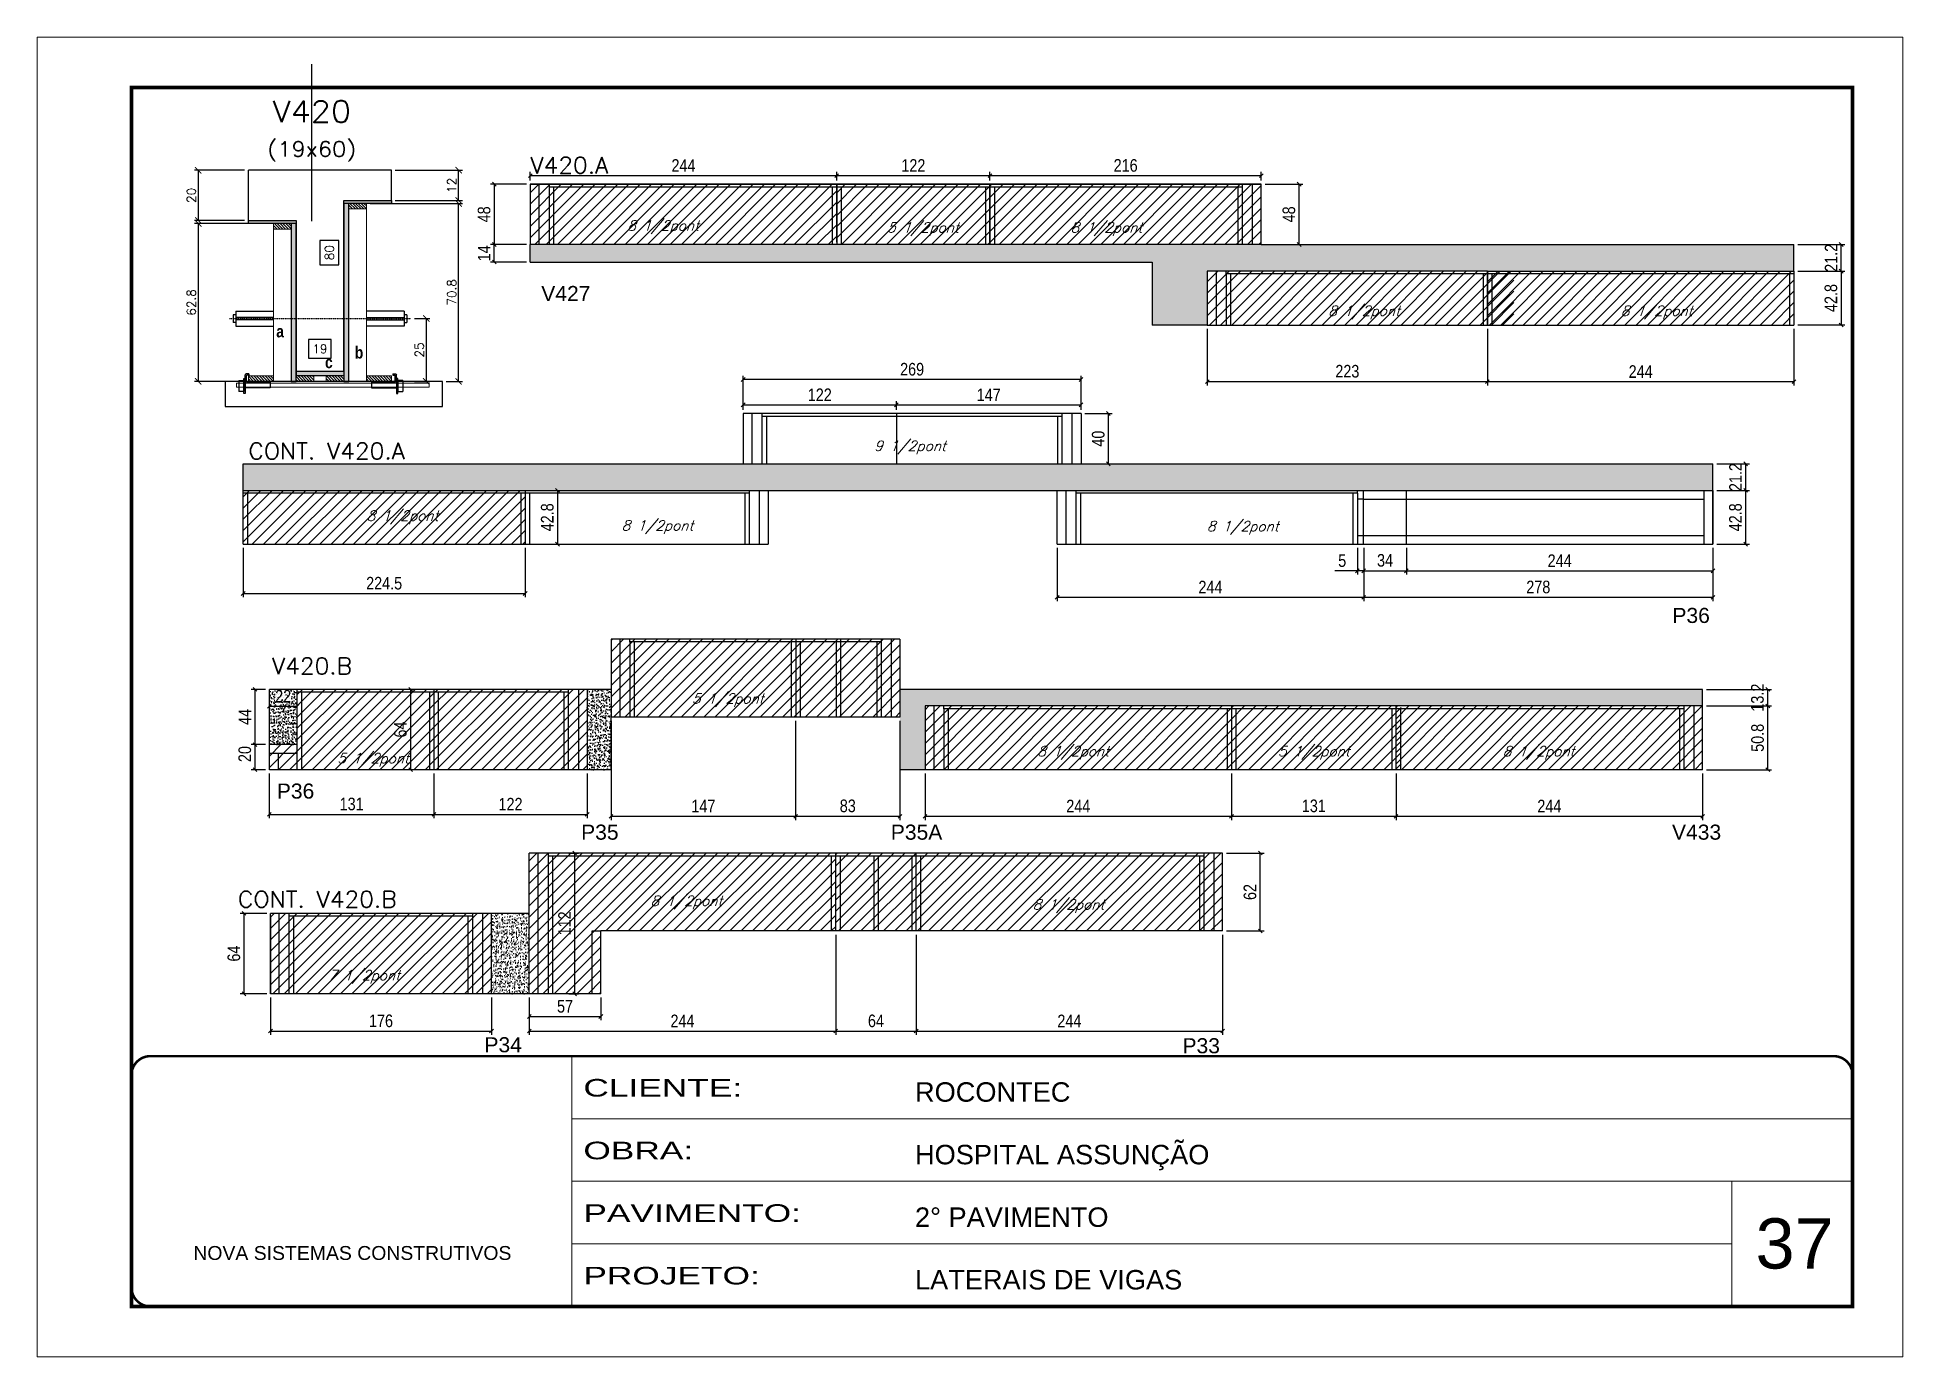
# Model space of a CAD drawing. Extents: x 137137 to 143418, y 10464 to 34486.
# Drawn here: x 137137 to 138622, y 23099 to 24149 of the extents above; entities that cross this region are included whole.
import ezdxf
from ezdxf.enums import TextEntityAlignment as Align

# ---------------------------------------------------------------- set-up
doc = ezdxf.new("R2010")
doc.units = 0
for name, pattern in [('CONTINUO', [0]), ('DASHED', [0.75, 0.5, -0.25]), ('HIDDEN', [0.375, 0.25, -0.125])]:
    doc.linetypes.add(name, pattern=pattern)
doc.layers.add('00 - FELIPE', color=2, linetype='Continuous', plot=False)
for name, color, linetype in [('5', 5, 'Continuous'), ('barrote', 251, 'Continuous'), ('COTA', 241, 'Continuous'), ('Cota Seção (2x)', 4, 'Continuous'), ('detalhes', 4, 'Continuous'), ('Painéis', 200, 'Continuous'), ('presilha', 1, 'Continuous'), ('Reaproveitamento', 251, 'Continuous'), ('SARR_2.2x7', 40, 'Continuous'), ('SARR_3.5x7', 81, 'Continuous'), ('TENSOR', 3, 'Continuous'), ('texto', 7, 'Continuous'), ('Texto de Titulo', 7, 'Continuous'), ('Texto Qtd Sarr', 242, 'Continuous')]:
    doc.layers.add(name, color=color, linetype=linetype)
for name, color, linetype, lineweight in [('CARIMBO', 255, 'Continuous', 9), ('CONCRETO', 251, 'Continuous', 25), ('Folhas', 255, 'Continuous', 9), ('Hachura', 251, 'Continuous', 9), ('Madeira', 126, 'Continuous', 18), ('SARRAFO DE PRESSAO', 251, 'DASHED', 9), ('SCO-___-LAJ', 2, 'Continuous', 0), ('Texto Seção', 7, 'Continuous', 15)]:
    doc.layers.add(name, color=color, linetype=linetype, lineweight=lineweight)
doc.styles.add('ARIAL', font='arial.ttf')
doc.styles.add('COTA TECNICA', font='techl___.ttf', dxfattribs={"height": 10})
doc.styles.add('REGUA-120', font='ROMANS.shx', dxfattribs={"height": 15})
doc.styles.add('Romans', font='romans.shx')
doc.styles.get("Standard").update_dxf_attribs({"font": 'arial.ttf'})
doc.styles.add('TECNICA', font='techb___.ttf', dxfattribs={"height": 10})
doc.styles.add('Tecnologia', font='')
doc.styles.get('Tecnologia').set_extended_font_data('Forgotten Futurist')
doc.dimstyles.new('Cota Seção (2x)', dxfattribs={"dimtxt": 7, "dimasz": 5, "dimexe": 3, "dimexo": 3, "dimgap": 2, "dimtad": 3, "dimdec": 1, "dimlfac": 0.5, "dimzin": 12, "dimdsep": 46, "dimtxsty": 'Romans', "dimblk": 'ARCHTICK', "dimcen": 0, "dimclrd": 4, "dimclre": 4, "dimclrt": 1, "dimadec": 1, "dimazin": 3, "dimtfac": 1, "dimtdec": 1, "dimtmove": 0, "dimatfit": 3, "dimldrblk": 'OBLIQUE', "dimfxl": 1, "dimtolj": 1, "dimtzin": 12, "dimarcsym": 0})
doc.dimstyles.new('Cota Seção interna', dxfattribs={"dimtxt": 7, "dimasz": 6, "dimexe": 0.18, "dimexo": 2, "dimgap": -4, "dimtad": 3, "dimdec": 1, "dimlfac": 0.5, "dimzin": 12, "dimdsep": 46, "dimtxsty": 'Romans', "dimblk": 'ARCHTICK', "dimcen": 0.09, "dimse1": 1, "dimse2": 1, "dimsd1": 1, "dimsd2": 1, "dimclrd": 180, "dimclre": 5, "dimclrt": 1, "dimadec": 0, "dimazin": 3, "dimtfac": 1, "dimtdec": 1, "dimtofl": 0, "dimtmove": 0, "dimatfit": 3, "dimldrblk": 'ARCHTICK', "dimfxl": 1, "dimtolj": 1, "dimtzin": 0, "dimarcsym": 0})
doc.dimstyles.new('PAINEL', dxfattribs={"dimtxt": 10, "dimasz": 3, "dimexe": 3, "dimexo": 3, "dimgap": 3, "dimtad": 1, "dimdec": 1, "dimzin": 12, "dimdsep": 46, "dimtxsty": 'COTA TECNICA', "dimblk1": 'OBLIQUE', "dimblk2": 'OBLIQUE', "dimsah": 1, "dimcen": 0.9, "dimclrd": 4, "dimclre": 4, "dimclrt": 240, "dimadec": 1, "dimazin": 3, "dimtfac": 1, "dimtdec": 1, "dimtmove": 0, "dimatfit": 3, "dimfxl": 1, "dimtolj": 1, "dimtzin": 12, "dimarcsym": 0})
pattern_1 = [(50, (45.539, -6883.795), (5.46554007, -0.47817257), [0.5715, -6.2865]), (355, (45.539, -6883.795), (-1.05730264, 5.73170536), [0.4572, -5.02921753]), (100.4514447, (45.9944, -6883.835), (4.40823741, 5.25353256), [0.48570026, -5.34270734]), (46.1842, (45.539, -6882.271), (8.13237123, -1.26126984), [0.85725, -9.42975]), (96.6355576, (46.2166, -6882.376), (7.122124, 7.42278374), [0.7285507, -8.01406824]), (351.184151, (45.539, -6882.271), (7.122124, 7.42278374), [0.685799, -7.54379196]), (21, (46.301, -6882.652), (4.54843174, -3.06795595), [0.5715, -6.2865]), (326, (46.301, -6882.652), (1.85406085, 5.52563898), [0.4572, -5.0292]), (71.451445, (46.68, -6882.9076), (6.40249258, 2.45768307), [0.48570026, -5.34269813]), (37.5, (45.5389, -6883.7949), (0.092658098, 2.536651166), [0, -4.96824, 0, -5.1054, 0, -5.04825]), (7.5, (45.539, -6883.795), (2.004589875, 3.005417245), [0, -2.91084, 0, -4.85394, 0, -1.92405]), (327.5, (43.8396, -6883.7949), (4.067717855, -0.17186232), [0, -1.905, 0, -5.9436, 0, -7.8867]), (317.5, (43.0776, -6883.795), (4.44387544, 0.76279473), [0, -2.4765, 0, -3.94716, 0, -5.6007])]
pattern_2 = [(45, (-4789.0966, -8068.5414), (-4.49012806, 4.49012806), [])]
pattern_3 = [(45, (-4792.232, -8035.101), (-4.49012806, 4.49012806), [])]

msp = doc.modelspace()

# ---------------------------------------------------------------- texts
at = {"layer": '5', "linetype": 'Continuous'}
for s, rotation, p in [('V427', 0.00004, (137538.48, 23938.7)), ('P36', 0.00004, (138438.95, 23682.52)), ('P36', 359.99996, (137327.96, 23542.74)), ('P35', 359.99996, (137570.21, 23510.04)), ('P35A', 359.99996, (137816.74, 23510.04)), ('V433', 359.99996, (138438.64, 23510.04)), ('P34', 359.99996, (137493.24, 23340.86)), ('P33', 359.99996, (138048.94, 23340.07))]:
    msp.add_text(s, height=12, rotation=rotation, dxfattribs=at).set_placement(p)
at = {"layer": 'CARIMBO', "style": 'ARIAL'}
msp.add_text('37', height=40, dxfattribs=at).set_placement((138505.15, 23168.74))
at = {"layer": 'detalhes', "style": 'TECNICA'}
for s, p in [('a', (137327.51, 23909.81)), ('b', (137390.05, 23892.97)), ('c', (137366.32, 23885.28))]:
    msp.add_text(s, height=9.6, dxfattribs=at).set_placement(p)
at = {"layer": 'texto', "color": 2, "char_height": 8, "attachment_point": 5, "style": 'Romans'}
for s, insert in [('{\\Q19;\\C256;8 1/2pont}', (137635.55, 23997.54)), ('{\\Q19;\\C256;5 1/2pont}', (137842.35, 23996)), ('{\\Q19;\\C256;8 1/2pont}', (137988.42, 23996)), ('{\\Q19;\\C256;8 1/2pont}', (138193.53, 23929.68)), ('{\\Q19;\\C256;8 1/2pont}', (138426.47, 23929.68)), ('{\\Q19;\\C256;9 1/2pont}', (137832.05, 23822.19)), ('{\\Q19;\\C256;8 1/2pont}', (137428.07, 23766.58)), ('{\\Q19;\\C256;8 1/2pont}', (137631.02, 23758.8)), ('{\\Q19;\\C256;8 1/2pont}', (138096.94, 23758.19)), ('{\\Q19;\\C256;5 1/2pont}', (137686.95, 23621.12)), ('{\\Q19;\\C256;8 1/2pont}', (137961.97, 23579.12)), ('{\\Q19;\\C256;5 1/2pont}', (138153.52, 23579.12)), ('{\\Q19;\\C256;8 1/2pont}', (138332.47, 23579.12)), ('{\\Q19;\\C256;5 1/2pont}', (137404.57, 23573.53)), ('{\\Q19;\\C256;8 1/2pont}', (137654.07, 23460.09)), ('{\\Q19;\\C256;8 1/2pont}', (137958.24, 23457.22)), ('{\\Q19;\\C256;7 1/2pont}', (137397.51, 23400.83))]:
    msp.add_mtext(s, dxfattribs=dict(at, insert=insert))
at = {"layer": 'Texto Seção', "style": 'REGUA-120', "width": 1.05}
for s, p in [('V420.A', (137529.85, 24040.35)), ('CONT. V420.A', (137305.35, 23812.87)), ('V420.B', (137324.09, 23641.81)), ('CONT. V420.B', (137297.03, 23456.16))]:
    msp.add_text(s, height=13, dxfattribs=at).set_placement(p)

# ---------------------------------------------------------------- blocks, each defined once
blk = doc.blocks.new('9999999999')
at = {"color": 30, "linetype": 'CONTINUO'}
for p, q in [((98564.6, 34230.2), (98564.6, 34429.4)), ((98564.6, 34379.6), (99584, 34379.6)), ((98564.6, 34329.8), (99488, 34329.8)), ((99584, 34329.8), (99488, 34329.8)), ((99488, 34329.8), (99488, 34230.2)), ((98564.6, 34280), (99488, 34280))]:
    blk.add_line(p, q, dxfattribs=at)
at = {"color": 30, "linetype": 'CONTINUO', "const_width": 2}
blk.add_lwpolyline([(99584, 34230.2), (99584, 34414.4, 0.414214), (99569, 34429.4), (98229, 34429.4, 0.414214), (98214, 34414.4), (98214, 34245.2, 0.414214), (98229, 34230.2), (99584, 34230.2)], format="xyb", dxfattribs=at)
at = {"layer": 'Folhas'}
blk.add_lwpolyline([(98139, 34190.2), (99624, 34190.2), (99624, 35240.2), (98139, 35240.2)], close=True, dxfattribs=at)
at = {"layer": 'Folhas', "color": 30, "const_width": 3}
blk.add_lwpolyline([(98214, 34230.2), (99584, 34230.2), (99584, 35200.2), (98214, 35200.2)], close=True, dxfattribs=at)
at = {"color": 7, "linetype": 'Continuous', "ltscale": 5, "style": 'ARIAL'}
for s, height, p in [('ROCONTEC', 15.48, (98837.7, 34393.1)), ('HOSPITAL ASSUNÇÃO', 15.483, (98837.7, 34343.3)), ('2° PAVIMENTO', 15.483, (98837.7, 34293.5)), ('NOVA SISTEMAS CONSTRUTIVOS', 11.059, (98263.2, 34267.2)), ('LATERAIS DE VIGAS', 15.483, (98837.7, 34243.7))]:
    blk.add_text(s, height=height, dxfattribs=at).set_placement(p)
at = {"layer": 'Folhas', "color": 7, "style": 'Tecnologia', "width": 1.5}
for s, p in [('CLIENTE:', (98573.7, 34397.2)), ('OBRA:', (98573.7, 34347.3)), ('PAVIMENTO:', (98573.7, 34297.5)), ('PROJETO:', (98573.7, 34247.7))]:
    blk.add_text(s, height=14, dxfattribs=at).set_placement(p)
blk = doc.blocks.new('titulo1')
at = {"layer": 'Defpoints', "color": 252, "linetype": 'HIDDEN', "ltscale": 2}
blk.add_line((0, 0), (0, 125), dxfattribs=at)
at = {"layer": 'Defpoints', "style": 'Romans', "oblique": 15}
blk.add_attdef('FOLHA', text='', height=10, dxfattribs=at).set_placement((0, 15.6), align=Align.MIDDLE_CENTER)
at = {"layer": 'Texto Qtd Sarr', "color": 3, "style": 'Romans', "oblique": 15}
for tag, height, p in [('TITULO', 17, (0, 71.4)), ('SEÇÃO', 12, (0, 41.5))]:
    blk.add_attdef(tag, text='', height=height, dxfattribs=at).set_placement(p, align=Align.MIDDLE_CENTER)
blk = doc.blocks.new('*D831')
at = {"layer": 'Cota Seção (2x)', "color": 180, "lineweight": -2, "transparency": 16777216}
for p, q in [((137377.3, 23986.8), (137362.3, 23986.8)), ((137362.3, 23986.8), (137362.3, 23967.5)), ((137377.3, 23967.5), (137377.3, 23986.8)), ((137362.3, 23967.5), (137377.3, 23967.5))]:
    blk.add_line(p, q, dxfattribs=at)
at = {"layer": 'Defpoints', "color": 0, "transparency": 16777216}
for p in [(137381.3, 24042.8), (137381.3, 24042.8), (137381.3, 23882.8)]:
    blk.add_point(p, dxfattribs=at)
at = {"layer": 'Cota Seção (2x)', "color": 1, "transparency": 16777216, "insert": (137369.8, 23977.2), "char_height": 7, "attachment_point": 5, "rotation": 90, "style": 'Romans'}
blk.add_mtext('\\A1;80', dxfattribs=at)
blk = doc.blocks.new('_ArchTick')
at = {"color": 0, "linetype": 'ByBlock', "const_width": 0.15}
blk.add_lwpolyline([(-0.5, -0.5), (0.5, 0.5)], dxfattribs=at)
blk = doc.blocks.new('PRESILHA METÁLICA 1')
at = {"layer": 'presilha'}
for p, q in [((0, 13), (6, 13)), ((0, 13), (0, 0)), ((6, 0), (0, 0)), ((6, 15.5), (7.5, 15.5)), ((6, -2.5), (6, 15.5)), ((6, 13), (6, 0)), ((7.5, 10.6), (7.5, 19.9)), ((7.5, 15.5), (7.5, -2.5)), ((37.5, 4.1), (7.5, 4.1)), ((12, 21), (8.6, 21)), ((9, 11.6), (9, 18.9)), ((12, 19.5), (9.6, 19.5)), ((37.5, 11), (9.6, 11)), ((12, 21), (12, 19.5)), ((37.5, 11), (37.5, 4.1)), ((7.5, -2.5), (6, -2.5))]:
    blk.add_line(p, q, dxfattribs=at)
for centre, radius, start, end in [((8.6, 19.9), 1.14, 90, 180), ((9.6, 18.9), 0.57, 90, 180), ((9.6, 11.6), 0.57, 180, 270)]:
    blk.add_arc(centre, radius, start, end, dxfattribs=at)
blk = doc.blocks.new('*D832')
at = {"layer": 'Cota Seção (2x)', "color": 180, "lineweight": -2, "transparency": 16777216}
for p, q in [((137371.3, 23908.2), (137353.3, 23908.2)), ((137353.3, 23908.2), (137353.3, 23893.2)), ((137371.3, 23893.2), (137371.3, 23908.2)), ((137353.3, 23893.2), (137371.3, 23893.2))]:
    blk.add_line(p, q, dxfattribs=at)
at = {"layer": 'Defpoints', "color": 0, "transparency": 16777216}
for p in [(137381.3, 23889.2), (137343.3, 23874.8), (137381.3, 23874.8)]:
    blk.add_point(p, dxfattribs=at)
at = {"layer": 'Cota Seção (2x)', "color": 1, "transparency": 16777216, "insert": (137362.3, 23900.7), "char_height": 7, "attachment_point": 5, "style": 'Romans'}
blk.add_mtext('\\A1;19', dxfattribs=at)
blk = doc.blocks.new('*D833')
at = {"layer": 'COTA', "color": 4, "lineweight": -2, "transparency": 16777216}
for p, q in [((137322.3, 24000.4), (137262.4, 24000.4)), ((137265.4, 24000.4), (137265.4, 23874.8)), ((137322.3, 23874.8), (137262.4, 23874.8))]:
    blk.add_line(p, q, dxfattribs=at)
at = {"layer": 'Defpoints', "color": 0, "transparency": 16777216}
for p in [(137325.3, 24000.4), (137265.4, 23874.8), (137325.3, 23874.8)]:
    blk.add_point(p, dxfattribs=at)
at = {"layer": 'COTA', "color": 4, "lineweight": -2, "transparency": 16777216, "xscale": 5, "yscale": 5, "zscale": 5}
for p, rotation in [((137265.4, 24000.4), 90), ((137265.4, 23874.8), 270)]:
    blk.add_blockref('_ArchTick', p, dxfattribs=dict(at, rotation=rotation))
at = {"layer": 'COTA', "color": 1, "transparency": 16777216, "insert": (137259.9, 23937.6), "char_height": 7, "attachment_point": 5, "rotation": 90, "style": 'Romans'}
blk.add_mtext('\\A1;62.8', dxfattribs=at)
blk = doc.blocks.new('_Oblique')
at = {"color": 0, "linetype": 'ByBlock', "lineweight": -2}
blk.add_line((-0.5, -0.5), (0.5, 0.5), dxfattribs=at)
blk = doc.blocks.new('*D834')
at = {"layer": 'COTA', "color": 4, "lineweight": -2, "transparency": 16777216}
for p, q in [((137437.6, 23924.8), (137449.9, 23924.8)), ((137446.9, 23924.8), (137446.9, 23874.8)), ((137437.6, 23874.8), (137449.9, 23874.8))]:
    blk.add_line(p, q, dxfattribs=at)
at = {"layer": 'Defpoints', "color": 0, "transparency": 16777216}
for p in [(137434.6, 23924.8), (137434.6, 23874.8), (137446.9, 23874.8)]:
    blk.add_point(p, dxfattribs=at)
at = {"layer": 'COTA', "color": 4, "lineweight": -2, "transparency": 16777216, "xscale": 5, "yscale": 5, "zscale": 5}
for p, rotation in [((137446.9, 23924.8), 90), ((137446.9, 23874.8), 270)]:
    blk.add_blockref('_ArchTick', p, dxfattribs=dict(at, rotation=rotation))
at = {"layer": 'COTA', "color": 1, "transparency": 16777216, "insert": (137441.4, 23899.8), "char_height": 7, "attachment_point": 5, "rotation": 90, "style": 'Romans'}
blk.add_mtext('\\A1;25', dxfattribs=at)
blk = doc.blocks.new('*D835')
at = {"layer": 'COTA', "color": 4, "lineweight": -2, "transparency": 16777216}
for p, q in [((137302.3, 24042.8), (137262.4, 24042.8)), ((137265.4, 24042.8), (137265.4, 24002.8)), ((137302.3, 24002.8), (137262.4, 24002.8))]:
    blk.add_line(p, q, dxfattribs=at)
at = {"layer": 'Defpoints', "color": 0, "transparency": 16777216}
for p in [(137305.3, 24042.8), (137265.4, 24002.8), (137305.3, 24002.8)]:
    blk.add_point(p, dxfattribs=at)
at = {"layer": 'COTA', "color": 4, "lineweight": -2, "transparency": 16777216, "xscale": 5, "yscale": 5, "zscale": 5}
for p, rotation in [((137265.4, 24042.8), 90), ((137265.4, 24002.8), 270)]:
    blk.add_blockref('_ArchTick', p, dxfattribs=dict(at, rotation=rotation))
at = {"layer": 'COTA', "color": 1, "transparency": 16777216, "insert": (137259.9, 24022.8), "char_height": 7, "attachment_point": 5, "rotation": 90, "style": 'Romans'}
blk.add_mtext('\\A1;20', dxfattribs=at)
blk = doc.blocks.new('*D836')
at = {"layer": 'COTA', "color": 4, "lineweight": -2, "transparency": 16777216}
for p, q in [((137402.3, 24016.4), (137475.7, 24016.4)), ((137472.7, 23874.8), (137472.7, 24016.4)), ((137462.9, 23874.8), (137475.7, 23874.8))]:
    blk.add_line(p, q, dxfattribs=at)
at = {"layer": 'Defpoints', "color": 0, "transparency": 16777216}
for p in [(137399.3, 24016.4), (137472.7, 24016.4), (137459.9, 23874.8)]:
    blk.add_point(p, dxfattribs=at)
at = {"layer": 'COTA', "color": 4, "lineweight": -2, "transparency": 16777216, "xscale": 5, "yscale": 5, "zscale": 5}
for p, rotation in [((137472.7, 24016.4), 90), ((137472.7, 23874.8), 270)]:
    blk.add_blockref('_ArchTick', p, dxfattribs=dict(at, rotation=rotation))
at = {"layer": 'COTA', "color": 1, "transparency": 16777216, "insert": (137467.2, 23945.6), "char_height": 7, "attachment_point": 5, "rotation": 90, "style": 'Romans'}
blk.add_mtext('\\A1;70.8', dxfattribs=at)
blk = doc.blocks.new('*D837')
at = {"layer": 'COTA', "color": 4, "lineweight": -2, "transparency": 16777216}
for p, q in [((137422.3, 24042.8), (137475.7, 24042.8)), ((137472.7, 24018.8), (137472.7, 24042.8)), ((137422.3, 24018.8), (137475.7, 24018.8))]:
    blk.add_line(p, q, dxfattribs=at)
at = {"layer": 'Defpoints', "color": 0, "transparency": 16777216}
for p in [(137419.3, 24042.8), (137472.7, 24042.8), (137419.3, 24018.8)]:
    blk.add_point(p, dxfattribs=at)
at = {"layer": 'COTA', "color": 4, "lineweight": -2, "transparency": 16777216, "xscale": 5, "yscale": 5, "zscale": 5}
for p, rotation in [((137472.7, 24042.8), 90), ((137472.7, 24018.8), 270)]:
    blk.add_blockref('_ArchTick', p, dxfattribs=dict(at, rotation=rotation))
at = {"layer": 'COTA', "color": 1, "transparency": 16777216, "insert": (137467.2, 24030.8), "char_height": 7, "attachment_point": 5, "rotation": 90, "style": 'Romans'}
blk.add_mtext('\\A1;12', dxfattribs=at)
blk = doc.blocks.new('*D838')
at = {"layer": 'COTA', "color": 4, "linetype": 'ByBlock', "lineweight": -2, "transparency": 16777216}
for p, q in [((137322, 23562.7), (137322, 23527.2)), ((137453, 23562.7), (137453, 23527.2)), ((137322, 23530.2), (137453, 23530.2))]:
    blk.add_line(p, q, dxfattribs=at)
at = {"layer": 'Defpoints', "color": 0, "linetype": 'ByBlock', "transparency": 16777216}
for p in [(137322, 23565.7), (137453, 23565.7), (137453, 23530.2)]:
    blk.add_point(p, dxfattribs=at)
at = {"layer": 'COTA', "color": 4, "linetype": 'ByBlock', "lineweight": -2, "transparency": 16777216, "xscale": 3, "yscale": 3, "zscale": 3, "rotation": 180}
blk.add_blockref('_Oblique', (137322, 23530.2), dxfattribs=at)
at = {"layer": 'COTA', "color": 4, "linetype": 'ByBlock', "lineweight": -2, "transparency": 16777216, "xscale": 3, "yscale": 3, "zscale": 3}
blk.add_blockref('_Oblique', (137453, 23530.2), dxfattribs=at)
at = {"layer": 'COTA', "color": 240, "linetype": 'ByBlock', "transparency": 16777216, "insert": (137387.5, 23538.4), "char_height": 10, "attachment_point": 5, "style": 'COTA TECNICA'}
blk.add_mtext('\\A1;131', dxfattribs=at)
blk = doc.blocks.new('*D839')
at = {"layer": 'COTA', "color": 4, "linetype": 'ByBlock', "lineweight": -2, "transparency": 16777216}
for p, q in [((137453, 23562.7), (137453, 23527.2)), ((137575, 23562.7), (137575, 23527.2)), ((137453, 23530.2), (137575, 23530.2))]:
    blk.add_line(p, q, dxfattribs=at)
at = {"layer": 'Defpoints', "color": 0, "linetype": 'ByBlock', "transparency": 16777216}
for p in [(137453, 23565.7), (137575, 23565.7), (137575, 23530.2)]:
    blk.add_point(p, dxfattribs=at)
at = {"layer": 'COTA', "color": 4, "linetype": 'ByBlock', "lineweight": -2, "transparency": 16777216, "xscale": 3, "yscale": 3, "zscale": 3, "rotation": 180}
blk.add_blockref('_Oblique', (137453, 23530.2), dxfattribs=at)
at = {"layer": 'COTA', "color": 4, "linetype": 'ByBlock', "lineweight": -2, "transparency": 16777216, "xscale": 3, "yscale": 3, "zscale": 3}
blk.add_blockref('_Oblique', (137575, 23530.2), dxfattribs=at)
at = {"layer": 'COTA', "color": 240, "linetype": 'ByBlock', "transparency": 16777216, "insert": (137514, 23538.3), "char_height": 10, "attachment_point": 5, "style": 'COTA TECNICA'}
blk.add_mtext('\\A1;122', dxfattribs=at)
blk = doc.blocks.new('*D840')
at = {"layer": 'COTA', "color": 4, "linetype": 'ByBlock', "lineweight": -2, "transparency": 16777216}
for p, q in [((137594, 23604.7), (137594, 23525.7)), ((137741, 23604.7), (137741, 23525.7)), ((137594, 23528.7), (137741, 23528.7))]:
    blk.add_line(p, q, dxfattribs=at)
at = {"layer": 'Defpoints', "color": 0, "linetype": 'ByBlock', "transparency": 16777216}
for p in [(137594, 23607.7), (137741, 23607.7), (137741, 23528.7)]:
    blk.add_point(p, dxfattribs=at)
at = {"layer": 'COTA', "color": 4, "linetype": 'ByBlock', "lineweight": -2, "transparency": 16777216, "xscale": 3, "yscale": 3, "zscale": 3, "rotation": 180}
blk.add_blockref('_Oblique', (137594, 23528.7), dxfattribs=at)
at = {"layer": 'COTA', "color": 4, "linetype": 'ByBlock', "lineweight": -2, "transparency": 16777216, "xscale": 3, "yscale": 3, "zscale": 3}
blk.add_blockref('_Oblique', (137741, 23528.7), dxfattribs=at)
at = {"layer": 'COTA', "color": 240, "linetype": 'ByBlock', "transparency": 16777216, "insert": (137667.5, 23536.8), "char_height": 10, "attachment_point": 5, "style": 'COTA TECNICA'}
blk.add_mtext('\\A1;147', dxfattribs=at)
blk = doc.blocks.new('*D841')
at = {"layer": 'COTA', "color": 4, "linetype": 'ByBlock', "lineweight": -2, "transparency": 16777216}
for p, q in [((137741, 23604.7), (137741, 23525.7)), ((137824, 23604.7), (137824, 23525.7)), ((137741, 23528.7), (137824, 23528.7))]:
    blk.add_line(p, q, dxfattribs=at)
at = {"layer": 'Defpoints', "color": 0, "linetype": 'ByBlock', "transparency": 16777216}
for p in [(137741, 23607.7), (137824, 23607.7), (137824, 23528.7)]:
    blk.add_point(p, dxfattribs=at)
at = {"layer": 'COTA', "color": 4, "linetype": 'ByBlock', "lineweight": -2, "transparency": 16777216, "xscale": 3, "yscale": 3, "zscale": 3, "rotation": 180}
blk.add_blockref('_Oblique', (137741, 23528.7), dxfattribs=at)
at = {"layer": 'COTA', "color": 4, "linetype": 'ByBlock', "lineweight": -2, "transparency": 16777216, "xscale": 3, "yscale": 3, "zscale": 3}
blk.add_blockref('_Oblique', (137824, 23528.7), dxfattribs=at)
at = {"layer": 'COTA', "color": 240, "linetype": 'ByBlock', "transparency": 16777216, "insert": (137782.5, 23536.9), "char_height": 10, "attachment_point": 5, "style": 'COTA TECNICA'}
blk.add_mtext('\\A1;83', dxfattribs=at)
blk = doc.blocks.new('*D842')
at = {"layer": 'COTA', "color": 4, "linetype": 'ByBlock', "lineweight": -2, "transparency": 16777216}
for p, q in [((137844, 23562.7), (137844, 23525.7)), ((138088, 23562.7), (138088, 23525.7)), ((137844, 23528.7), (138088, 23528.7))]:
    blk.add_line(p, q, dxfattribs=at)
at = {"layer": 'Defpoints', "color": 0, "linetype": 'ByBlock', "transparency": 16777216}
for p in [(137844, 23565.7), (138088, 23565.7), (138088, 23528.7)]:
    blk.add_point(p, dxfattribs=at)
at = {"layer": 'COTA', "color": 4, "linetype": 'ByBlock', "lineweight": -2, "transparency": 16777216, "xscale": 3, "yscale": 3, "zscale": 3, "rotation": 180}
blk.add_blockref('_Oblique', (137844, 23528.7), dxfattribs=at)
at = {"layer": 'COTA', "color": 4, "linetype": 'ByBlock', "lineweight": -2, "transparency": 16777216, "xscale": 3, "yscale": 3, "zscale": 3}
blk.add_blockref('_Oblique', (138088, 23528.7), dxfattribs=at)
at = {"layer": 'COTA', "color": 240, "linetype": 'ByBlock', "transparency": 16777216, "insert": (137966, 23536.8), "char_height": 10, "attachment_point": 5, "style": 'COTA TECNICA'}
blk.add_mtext('\\A1;244', dxfattribs=at)
blk = doc.blocks.new('*D843')
at = {"layer": 'COTA', "color": 4, "linetype": 'ByBlock', "lineweight": -2, "transparency": 16777216}
for p, q in [((138088, 23562.7), (138088, 23525.7)), ((138219, 23562.7), (138219, 23525.7)), ((138088, 23528.7), (138219, 23528.7))]:
    blk.add_line(p, q, dxfattribs=at)
at = {"layer": 'Defpoints', "color": 0, "linetype": 'ByBlock', "transparency": 16777216}
for p in [(138088, 23565.7), (138219, 23565.7), (138219, 23528.7)]:
    blk.add_point(p, dxfattribs=at)
at = {"layer": 'COTA', "color": 4, "linetype": 'ByBlock', "lineweight": -2, "transparency": 16777216, "xscale": 3, "yscale": 3, "zscale": 3, "rotation": 180}
blk.add_blockref('_Oblique', (138088, 23528.7), dxfattribs=at)
at = {"layer": 'COTA', "color": 4, "linetype": 'ByBlock', "lineweight": -2, "transparency": 16777216, "xscale": 3, "yscale": 3, "zscale": 3}
blk.add_blockref('_Oblique', (138219, 23528.7), dxfattribs=at)
at = {"layer": 'COTA', "color": 240, "linetype": 'ByBlock', "transparency": 16777216, "insert": (138153.5, 23536.9), "char_height": 10, "attachment_point": 5, "style": 'COTA TECNICA'}
blk.add_mtext('\\A1;131', dxfattribs=at)
blk = doc.blocks.new('*D844')
at = {"layer": 'COTA', "color": 4, "linetype": 'ByBlock', "lineweight": -2, "transparency": 16777216}
for p, q in [((138463, 23562.7), (138463, 23525.7)), ((138219, 23542.7), (138219, 23525.7)), ((138219, 23528.7), (138463, 23528.7))]:
    blk.add_line(p, q, dxfattribs=at)
at = {"layer": 'Defpoints', "color": 0, "linetype": 'ByBlock', "transparency": 16777216}
for p in [(138463, 23565.7), (138219, 23545.7), (138463, 23528.7)]:
    blk.add_point(p, dxfattribs=at)
at = {"layer": 'COTA', "color": 4, "linetype": 'ByBlock', "lineweight": -2, "transparency": 16777216, "xscale": 3, "yscale": 3, "zscale": 3, "rotation": 180}
blk.add_blockref('_Oblique', (138219, 23528.7), dxfattribs=at)
at = {"layer": 'COTA', "color": 4, "linetype": 'ByBlock', "lineweight": -2, "transparency": 16777216, "xscale": 3, "yscale": 3, "zscale": 3}
blk.add_blockref('_Oblique', (138463, 23528.7), dxfattribs=at)
at = {"layer": 'COTA', "color": 240, "linetype": 'ByBlock', "transparency": 16777216, "insert": (138341, 23536.8), "char_height": 10, "attachment_point": 5, "style": 'COTA TECNICA'}
blk.add_mtext('\\A1;244', dxfattribs=at)
blk = doc.blocks.new('*D845')
at = {"layer": 'COTA', "color": 4, "linetype": 'ByBlock', "lineweight": -2, "transparency": 16777216}
for p, q in [((137319, 23585.7), (137307.6, 23585.7)), ((137310.6, 23565.7), (137310.6, 23585.7)), ((137319, 23565.7), (137307.6, 23565.7))]:
    blk.add_line(p, q, dxfattribs=at)
at = {"layer": 'Defpoints', "color": 0, "linetype": 'ByBlock', "transparency": 16777216}
for p in [(137310.6, 23585.7), (137322, 23585.7), (137322, 23565.7)]:
    blk.add_point(p, dxfattribs=at)
at = {"layer": 'COTA', "color": 4, "linetype": 'ByBlock', "lineweight": -2, "transparency": 16777216, "xscale": 3, "yscale": 3, "zscale": 3}
for p, rotation in [((137310.6, 23585.7), 90), ((137310.6, 23565.7), 270)]:
    blk.add_blockref('_Oblique', p, dxfattribs=dict(at, rotation=rotation))
at = {"layer": 'COTA', "color": 240, "linetype": 'ByBlock', "transparency": 16777216, "insert": (137302.5, 23578.2), "char_height": 10, "attachment_point": 5, "rotation": 90, "style": 'COTA TECNICA'}
blk.add_mtext('\\A1;20', dxfattribs=at)
blk = doc.blocks.new('*D846')
at = {"layer": 'COTA', "color": 4, "linetype": 'ByBlock', "lineweight": -2, "transparency": 16777216}
for p, q in [((137319, 23629.7), (137307.6, 23629.7)), ((137310.6, 23585.7), (137310.6, 23629.7)), ((137319, 23585.7), (137307.6, 23585.7))]:
    blk.add_line(p, q, dxfattribs=at)
at = {"layer": 'Defpoints', "color": 0, "linetype": 'ByBlock', "transparency": 16777216}
for p in [(137310.6, 23629.7), (137322, 23629.7), (137322, 23585.7)]:
    blk.add_point(p, dxfattribs=at)
at = {"layer": 'COTA', "color": 4, "linetype": 'ByBlock', "lineweight": -2, "transparency": 16777216, "xscale": 3, "yscale": 3, "zscale": 3}
for p, rotation in [((137310.6, 23629.7), 90), ((137310.6, 23585.7), 270)]:
    blk.add_blockref('_Oblique', p, dxfattribs=dict(at, rotation=rotation))
at = {"layer": 'COTA', "color": 240, "linetype": 'ByBlock', "transparency": 16777216, "insert": (137302.6, 23607.7), "char_height": 10, "attachment_point": 5, "rotation": 90, "style": 'COTA TECNICA'}
blk.add_mtext('\\A1;44', dxfattribs=at)
blk = doc.blocks.new('*D847')
at = {"layer": 'COTA', "color": 4, "linetype": 'ByBlock', "lineweight": -2, "transparency": 16777216}
for p, q in [((138083.9, 23499.4), (138113.9, 23499.4)), ((138110.9, 23437.4), (138110.9, 23499.4)), ((138083.9, 23437.4), (138113.9, 23437.4))]:
    blk.add_line(p, q, dxfattribs=at)
at = {"layer": 'Defpoints', "color": 0, "linetype": 'ByBlock', "transparency": 16777216}
for p in [(138080.9, 23499.4), (138110.9, 23499.4), (138080.9, 23437.4)]:
    blk.add_point(p, dxfattribs=at)
at = {"layer": 'COTA', "color": 4, "linetype": 'ByBlock', "lineweight": -2, "transparency": 16777216, "xscale": 3, "yscale": 3, "zscale": 3}
for p, rotation in [((138110.9, 23499.4), 90), ((138110.9, 23437.4), 270)]:
    blk.add_blockref('_Oblique', p, dxfattribs=dict(at, rotation=rotation))
at = {"layer": 'COTA', "color": 240, "linetype": 'ByBlock', "transparency": 16777216, "insert": (138102.7, 23468.4), "char_height": 10, "attachment_point": 5, "rotation": 90, "style": 'COTA TECNICA'}
blk.add_mtext('\\A1;62', dxfattribs=at)
blk = doc.blocks.new('*D848')
at = {"layer": 'COTA', "color": 4, "lineweight": -2, "transparency": 16777216}
for p, q in [((138466, 23616.5), (138517.9, 23616.5)), ((138514.9, 23565.7), (138514.9, 23616.5)), ((138466, 23565.7), (138517.9, 23565.7))]:
    blk.add_line(p, q, dxfattribs=at)
at = {"layer": 'Defpoints', "color": 0, "transparency": 16777216}
for p in [(138463, 23616.5), (138514.9, 23616.5), (138463, 23565.7)]:
    blk.add_point(p, dxfattribs=at)
at = {"layer": 'COTA', "color": 4, "lineweight": -2, "transparency": 16777216, "xscale": 3, "yscale": 3, "zscale": 3}
for p, rotation in [((138514.9, 23616.5), 90), ((138514.9, 23565.7), 270)]:
    blk.add_blockref('_Oblique', p, dxfattribs=dict(at, rotation=rotation))
at = {"layer": 'COTA', "color": 240, "transparency": 16777216, "insert": (138506.8, 23591.1), "char_height": 10, "attachment_point": 5, "rotation": 90, "style": 'COTA TECNICA'}
blk.add_mtext('\\A1;50.8', dxfattribs=at)
blk = doc.blocks.new('*D852')
at = {"layer": 'COTA', "color": 4, "lineweight": -2, "transparency": 16777216}
for p, q in [((137322.9, 23384.4), (137322.9, 23354.7)), ((137498.9, 23384.4), (137498.9, 23354.7)), ((137322.9, 23357.7), (137498.9, 23357.7))]:
    blk.add_line(p, q, dxfattribs=at)
at = {"layer": 'Defpoints', "color": 0, "transparency": 16777216}
for p in [(137322.9, 23387.4), (137498.9, 23387.4), (137498.9, 23357.7)]:
    blk.add_point(p, dxfattribs=at)
at = {"layer": 'COTA', "color": 4, "lineweight": -2, "transparency": 16777216, "xscale": 3, "yscale": 3, "zscale": 3, "rotation": 180}
blk.add_blockref('_Oblique', (137322.9, 23357.7), dxfattribs=at)
at = {"layer": 'COTA', "color": 4, "lineweight": -2, "transparency": 16777216, "xscale": 3, "yscale": 3, "zscale": 3}
blk.add_blockref('_Oblique', (137498.9, 23357.7), dxfattribs=at)
at = {"layer": 'COTA', "color": 240, "transparency": 16777216, "insert": (137410.9, 23365.8), "char_height": 10, "attachment_point": 5, "style": 'COTA TECNICA'}
blk.add_mtext('\\A1;176', dxfattribs=at)
blk = doc.blocks.new('*D849')
at = {"layer": 'COTA', "color": 4, "lineweight": -2, "ltscale": 25, "transparency": 16777216}
for p, q in [((138466, 23629.7), (138517.9, 23629.7)), ((138514.9, 23616.5), (138514.9, 23629.7)), ((138466, 23616.5), (138517.9, 23616.5))]:
    blk.add_line(p, q, dxfattribs=at)
at = {"layer": 'Defpoints', "color": 0, "ltscale": 25, "transparency": 16777216}
for p in [(138463, 23629.7), (138514.9, 23629.7), (138463, 23616.5)]:
    blk.add_point(p, dxfattribs=at)
at = {"layer": 'COTA', "color": 4, "lineweight": -2, "ltscale": 25, "transparency": 16777216, "xscale": 3, "yscale": 3, "zscale": 3}
for p, rotation in [((138514.9, 23629.7), 90), ((138514.9, 23616.5), 270)]:
    blk.add_blockref('_Oblique', p, dxfattribs=dict(at, rotation=rotation))
at = {"layer": 'COTA', "color": 240, "ltscale": 25, "transparency": 16777216, "insert": (138506.7, 23623.1), "char_height": 10, "attachment_point": 5, "rotation": 90, "style": 'COTA TECNICA'}
blk.add_mtext('\\A1;13.2', dxfattribs=at)
blk = doc.blocks.new('*D850')
at = {"layer": 'COTA', "color": 4, "lineweight": -2, "ltscale": 25, "transparency": 16777216}
for p, q in [((137322, 23626.7), (137322, 23613.2)), ((137344, 23626.7), (137344, 23613.2)), ((137322, 23616.2), (137344, 23616.2))]:
    blk.add_line(p, q, dxfattribs=at)
at = {"layer": 'Defpoints', "color": 0, "ltscale": 25, "transparency": 16777216}
for p in [(137322, 23629.7), (137344, 23629.7), (137344, 23616.2)]:
    blk.add_point(p, dxfattribs=at)
at = {"layer": 'COTA', "color": 4, "lineweight": -2, "ltscale": 25, "transparency": 16777216, "xscale": 3, "yscale": 3, "zscale": 3, "rotation": 180}
blk.add_blockref('_Oblique', (137322, 23616.2), dxfattribs=at)
at = {"layer": 'COTA', "color": 4, "lineweight": -2, "ltscale": 25, "transparency": 16777216, "xscale": 3, "yscale": 3, "zscale": 3}
blk.add_blockref('_Oblique', (137344, 23616.2), dxfattribs=at)
at = {"layer": 'COTA', "color": 240, "ltscale": 25, "transparency": 16777216, "insert": (137333, 23624.2), "char_height": 10, "attachment_point": 5, "style": 'COTA TECNICA'}
blk.add_mtext('\\A1;22', dxfattribs=at)
blk = doc.blocks.new('*D851')
at = {"layer": 'COTA', "color": 4, "lineweight": -2, "ltscale": 25, "transparency": 16777216}
for p, q in [((137450, 23629.7), (137431.5, 23629.7)), ((137434.5, 23629.7), (137434.5, 23565.7)), ((137450, 23565.7), (137431.5, 23565.7))]:
    blk.add_line(p, q, dxfattribs=at)
at = {"layer": 'Defpoints', "color": 0, "ltscale": 25, "transparency": 16777216}
for p in [(137453, 23629.7), (137434.5, 23565.7), (137453, 23565.7)]:
    blk.add_point(p, dxfattribs=at)
at = {"layer": 'COTA', "color": 4, "lineweight": -2, "ltscale": 25, "transparency": 16777216, "xscale": 3, "yscale": 3, "zscale": 3}
for p, rotation in [((137434.5, 23629.7), 90), ((137434.5, 23565.7), 270)]:
    blk.add_blockref('_Oblique', p, dxfattribs=dict(at, rotation=rotation))
at = {"layer": 'COTA', "color": 240, "ltscale": 25, "transparency": 16777216, "insert": (137426.4, 23597.7), "char_height": 10, "attachment_point": 5, "rotation": 90, "style": 'COTA TECNICA'}
blk.add_mtext('\\A1;64', dxfattribs=at)
blk = doc.blocks.new('*D1288')
at = {"layer": 'COTA', "color": 4, "lineweight": -2, "ltscale": 25, "transparency": 16777216}
for p, q in [((137319.9, 23451.4), (137298.9, 23451.4)), ((137301.9, 23387.4), (137301.9, 23451.4)), ((137319.9, 23387.4), (137298.9, 23387.4))]:
    blk.add_line(p, q, dxfattribs=at)
at = {"layer": 'Defpoints', "color": 0, "ltscale": 25, "transparency": 16777216}
for p in [(137301.9, 23451.4), (137322.9, 23451.4), (137322.9, 23387.4)]:
    blk.add_point(p, dxfattribs=at)
at = {"layer": 'COTA', "color": 4, "lineweight": -2, "ltscale": 25, "transparency": 16777216, "xscale": 3, "yscale": 3, "zscale": 3}
for p, rotation in [((137301.9, 23451.4), 90), ((137301.9, 23387.4), 270)]:
    blk.add_blockref('_Oblique', p, dxfattribs=dict(at, rotation=rotation))
at = {"layer": 'COTA', "color": 240, "ltscale": 25, "transparency": 16777216, "insert": (137293.8, 23419.4), "char_height": 10, "attachment_point": 5, "rotation": 90, "style": 'COTA TECNICA'}
blk.add_mtext('\\A1;64', dxfattribs=at)
blk = doc.blocks.new('*D1289')
at = {"layer": 'COTA', "color": 4, "lineweight": -2, "ltscale": 25, "transparency": 16777216}
for p, q in [((137772.9, 23434.4), (137772.9, 23354.7)), ((137528.9, 23384.4), (137528.9, 23354.7)), ((137528.9, 23357.7), (137772.9, 23357.7))]:
    blk.add_line(p, q, dxfattribs=at)
at = {"layer": 'Defpoints', "color": 0, "ltscale": 25, "transparency": 16777216}
for p in [(137772.9, 23437.4), (137528.9, 23387.4), (137772.9, 23357.7)]:
    blk.add_point(p, dxfattribs=at)
at = {"layer": 'COTA', "color": 4, "lineweight": -2, "ltscale": 25, "transparency": 16777216, "xscale": 3, "yscale": 3, "zscale": 3, "rotation": 180}
blk.add_blockref('_Oblique', (137528.9, 23357.7), dxfattribs=at)
at = {"layer": 'COTA', "color": 4, "lineweight": -2, "ltscale": 25, "transparency": 16777216, "xscale": 3, "yscale": 3, "zscale": 3}
blk.add_blockref('_Oblique', (137772.9, 23357.7), dxfattribs=at)
at = {"layer": 'COTA', "color": 240, "ltscale": 25, "transparency": 16777216, "insert": (137650.9, 23365.8), "char_height": 10, "attachment_point": 5, "style": 'COTA TECNICA'}
blk.add_mtext('\\A1;244', dxfattribs=at)
blk = doc.blocks.new('*D1290')
at = {"layer": 'COTA', "color": 4, "lineweight": -2, "ltscale": 25, "transparency": 16777216}
for p, q in [((137772.9, 23434.4), (137772.9, 23354.7)), ((137836.9, 23434.4), (137836.9, 23354.7)), ((137772.9, 23357.7), (137836.9, 23357.7))]:
    blk.add_line(p, q, dxfattribs=at)
at = {"layer": 'Defpoints', "color": 0, "ltscale": 25, "transparency": 16777216}
for p in [(137772.9, 23437.4), (137836.9, 23437.4), (137836.9, 23357.7)]:
    blk.add_point(p, dxfattribs=at)
at = {"layer": 'COTA', "color": 4, "lineweight": -2, "ltscale": 25, "transparency": 16777216, "xscale": 3, "yscale": 3, "zscale": 3, "rotation": 180}
blk.add_blockref('_Oblique', (137772.9, 23357.7), dxfattribs=at)
at = {"layer": 'COTA', "color": 4, "lineweight": -2, "ltscale": 25, "transparency": 16777216, "xscale": 3, "yscale": 3, "zscale": 3}
blk.add_blockref('_Oblique', (137836.9, 23357.7), dxfattribs=at)
at = {"layer": 'COTA', "color": 240, "ltscale": 25, "transparency": 16777216, "insert": (137804.9, 23365.8), "char_height": 10, "attachment_point": 5, "style": 'COTA TECNICA'}
blk.add_mtext('\\A1;64', dxfattribs=at)
blk = doc.blocks.new('*D1291')
at = {"layer": 'COTA', "color": 4, "lineweight": -2, "ltscale": 25, "transparency": 16777216}
for p, q in [((137836.9, 23434.4), (137836.9, 23354.7)), ((138080.9, 23434.4), (138080.9, 23354.7)), ((137836.9, 23357.7), (138080.9, 23357.7))]:
    blk.add_line(p, q, dxfattribs=at)
at = {"layer": 'Defpoints', "color": 0, "ltscale": 25, "transparency": 16777216}
for p in [(137836.9, 23437.4), (138080.9, 23437.4), (138080.9, 23357.7)]:
    blk.add_point(p, dxfattribs=at)
at = {"layer": 'COTA', "color": 4, "lineweight": -2, "ltscale": 25, "transparency": 16777216, "xscale": 3, "yscale": 3, "zscale": 3, "rotation": 180}
blk.add_blockref('_Oblique', (137836.9, 23357.7), dxfattribs=at)
at = {"layer": 'COTA', "color": 4, "lineweight": -2, "ltscale": 25, "transparency": 16777216, "xscale": 3, "yscale": 3, "zscale": 3}
blk.add_blockref('_Oblique', (138080.9, 23357.7), dxfattribs=at)
at = {"layer": 'COTA', "color": 240, "ltscale": 25, "transparency": 16777216, "insert": (137958.9, 23365.8), "char_height": 10, "attachment_point": 5, "style": 'COTA TECNICA'}
blk.add_mtext('\\A1;244', dxfattribs=at)
blk = doc.blocks.new('*D1292')
at = {"layer": 'COTA', "color": 4, "lineweight": -2, "ltscale": 25, "transparency": 16777216}
for p, q in [((137528.9, 23384.4), (137528.9, 23366.3)), ((137585.9, 23384.4), (137585.9, 23366.3)), ((137528.9, 23369.3), (137585.9, 23369.3))]:
    blk.add_line(p, q, dxfattribs=at)
at = {"layer": 'Defpoints', "color": 0, "ltscale": 25, "transparency": 16777216}
for p in [(137528.9, 23387.4), (137585.9, 23387.4), (137585.9, 23369.3)]:
    blk.add_point(p, dxfattribs=at)
at = {"layer": 'COTA', "color": 4, "lineweight": -2, "ltscale": 25, "transparency": 16777216, "xscale": 3, "yscale": 3, "zscale": 3, "rotation": 180}
blk.add_blockref('_Oblique', (137528.9, 23369.3), dxfattribs=at)
at = {"layer": 'COTA', "color": 4, "lineweight": -2, "ltscale": 25, "transparency": 16777216, "xscale": 3, "yscale": 3, "zscale": 3}
blk.add_blockref('_Oblique', (137585.9, 23369.3), dxfattribs=at)
at = {"layer": 'COTA', "color": 240, "ltscale": 25, "transparency": 16777216, "insert": (137557.4, 23377.4), "char_height": 10, "attachment_point": 5, "style": 'COTA TECNICA'}
blk.add_mtext('\\A1;57', dxfattribs=at)
blk = doc.blocks.new('*D1293')
at = {"layer": 'COTA', "color": 4, "lineweight": -2, "ltscale": 25, "transparency": 16777216}
for p, q in [((137560.4, 23499.4), (137568.1, 23499.4)), ((137565.1, 23387.4), (137565.1, 23499.4)), ((137560.4, 23387.4), (137568.1, 23387.4))]:
    blk.add_line(p, q, dxfattribs=at)
at = {"layer": 'Defpoints', "color": 0, "ltscale": 25, "transparency": 16777216}
for p in [(137557.4, 23499.4), (137565.1, 23499.4), (137557.4, 23387.4)]:
    blk.add_point(p, dxfattribs=at)
at = {"layer": 'COTA', "color": 4, "lineweight": -2, "ltscale": 25, "transparency": 16777216, "xscale": 3, "yscale": 3, "zscale": 3}
for p, rotation in [((137565.1, 23499.4), 90), ((137565.1, 23387.4), 270)]:
    blk.add_blockref('_Oblique', p, dxfattribs=dict(at, rotation=rotation))
at = {"layer": 'COTA', "color": 240, "ltscale": 25, "transparency": 16777216, "insert": (137557, 23443.4), "char_height": 10, "attachment_point": 5, "rotation": 90, "style": 'COTA TECNICA'}
blk.add_mtext('\\A1;112', dxfattribs=at)
blk = doc.blocks.new('*D1294')
at = {"layer": 'COTA', "color": 4, "linetype": 'ByBlock', "lineweight": -2, "transparency": 16777216}
for p, q in [((138291.7, 23916.7), (138291.7, 23871.6)), ((138535.7, 23916.7), (138535.7, 23871.6)), ((138291.7, 23874.6), (138535.7, 23874.6))]:
    blk.add_line(p, q, dxfattribs=at)
at = {"layer": 'Defpoints', "color": 0, "linetype": 'ByBlock', "transparency": 16777216}
for p in [(138291.7, 23919.7), (138535.7, 23919.7), (138535.7, 23874.6)]:
    blk.add_point(p, dxfattribs=at)
at = {"layer": 'COTA', "color": 4, "linetype": 'ByBlock', "lineweight": -2, "transparency": 16777216, "xscale": 3, "yscale": 3, "zscale": 3, "rotation": 180}
blk.add_blockref('_Oblique', (138291.7, 23874.6), dxfattribs=at)
at = {"layer": 'COTA', "color": 4, "linetype": 'ByBlock', "lineweight": -2, "transparency": 16777216, "xscale": 3, "yscale": 3, "zscale": 3}
blk.add_blockref('_Oblique', (138535.7, 23874.6), dxfattribs=at)
at = {"layer": 'COTA', "color": 240, "linetype": 'ByBlock', "transparency": 16777216, "insert": (138413.7, 23882.6), "char_height": 10, "attachment_point": 5, "style": 'COTA TECNICA'}
blk.add_mtext('\\A1;244', dxfattribs=at)
blk = doc.blocks.new('*D1296')
at = {"layer": 'COTA', "color": 4, "linetype": 'ByBlock', "lineweight": -2, "transparency": 16777216}
for p, q in [((137526.7, 23983.7), (137498.1, 23983.7)), ((137501.1, 23969.7), (137501.1, 23983.7)), ((137526.7, 23969.7), (137498.1, 23969.7))]:
    blk.add_line(p, q, dxfattribs=at)
at = {"layer": 'Defpoints', "color": 0, "linetype": 'ByBlock', "transparency": 16777216}
for p in [(137501.1, 23983.7), (137529.7, 23983.7), (137529.7, 23969.7)]:
    blk.add_point(p, dxfattribs=at)
at = {"layer": 'COTA', "color": 4, "linetype": 'ByBlock', "lineweight": -2, "transparency": 16777216, "xscale": 3, "yscale": 3, "zscale": 3}
for p, rotation in [((137501.1, 23983.7), 90), ((137501.1, 23969.7), 270)]:
    blk.add_blockref('_Oblique', p, dxfattribs=dict(at, rotation=rotation))
at = {"layer": 'COTA', "color": 240, "linetype": 'ByBlock', "transparency": 16777216, "insert": (137493, 23976.7), "char_height": 10, "attachment_point": 5, "rotation": 90, "style": 'COTA TECNICA'}
blk.add_mtext('\\A1;14', dxfattribs=at)
blk = doc.blocks.new('*D1297')
at = {"layer": 'COTA', "color": 4, "linetype": 'ByBlock', "lineweight": -2, "transparency": 16777216}
for p, q in [((138538.7, 23983.7), (138576.3, 23983.7)), ((138573.3, 23962.5), (138573.3, 23983.7)), ((138538.7, 23962.5), (138576.3, 23962.5))]:
    blk.add_line(p, q, dxfattribs=at)
at = {"layer": 'Defpoints', "color": 0, "linetype": 'ByBlock', "transparency": 16777216}
for p in [(138535.7, 23983.7), (138573.3, 23983.7), (138535.7, 23962.5)]:
    blk.add_point(p, dxfattribs=at)
at = {"layer": 'COTA', "color": 4, "linetype": 'ByBlock', "lineweight": -2, "transparency": 16777216, "xscale": 3, "yscale": 3, "zscale": 3}
for p, rotation in [((138573.3, 23983.7), 90), ((138573.3, 23962.5), 270)]:
    blk.add_blockref('_Oblique', p, dxfattribs=dict(at, rotation=rotation))
at = {"layer": 'COTA', "color": 240, "linetype": 'ByBlock', "transparency": 16777216, "insert": (138565.3, 23973.1), "char_height": 10, "attachment_point": 5, "rotation": 90, "style": 'COTA TECNICA'}
blk.add_mtext('\\A1;21.2', dxfattribs=at)
blk = doc.blocks.new('*D1300')
at = {"layer": 'COTA', "color": 4, "lineweight": -2, "transparency": 16777216}
for p, q in [((138068.7, 23916.7), (138068.7, 23871.6)), ((138291.7, 23916.7), (138291.7, 23871.6)), ((138068.7, 23874.6), (138291.7, 23874.6))]:
    blk.add_line(p, q, dxfattribs=at)
at = {"layer": 'Defpoints', "color": 0, "transparency": 16777216}
for p in [(138068.7, 23919.7), (138291.7, 23919.7), (138291.7, 23874.6)]:
    blk.add_point(p, dxfattribs=at)
at = {"layer": 'COTA', "color": 4, "lineweight": -2, "transparency": 16777216, "xscale": 3, "yscale": 3, "zscale": 3, "rotation": 180}
blk.add_blockref('_Oblique', (138068.7, 23874.6), dxfattribs=at)
at = {"layer": 'COTA', "color": 4, "lineweight": -2, "transparency": 16777216, "xscale": 3, "yscale": 3, "zscale": 3}
blk.add_blockref('_Oblique', (138291.7, 23874.6), dxfattribs=at)
at = {"layer": 'COTA', "color": 240, "transparency": 16777216, "insert": (138180.2, 23882.8), "char_height": 10, "attachment_point": 5, "style": 'COTA TECNICA'}
blk.add_mtext('\\A1;223', dxfattribs=at)
blk = doc.blocks.new('*D1301')
at = {"layer": 'COTA', "color": 4, "lineweight": -2, "transparency": 16777216}
for p, q in [((138538.7, 23962.5), (138576.3, 23962.5)), ((138573.3, 23962.5), (138573.3, 23919.7)), ((138538.7, 23919.7), (138576.3, 23919.7))]:
    blk.add_line(p, q, dxfattribs=at)
at = {"layer": 'Defpoints', "color": 0, "transparency": 16777216}
for p in [(138535.7, 23962.5), (138535.7, 23919.7), (138573.3, 23919.7)]:
    blk.add_point(p, dxfattribs=at)
at = {"layer": 'COTA', "color": 4, "lineweight": -2, "transparency": 16777216, "xscale": 3, "yscale": 3, "zscale": 3}
for p, rotation in [((138573.3, 23962.5), 90), ((138573.3, 23919.7), 270)]:
    blk.add_blockref('_Oblique', p, dxfattribs=dict(at, rotation=rotation))
at = {"layer": 'COTA', "color": 240, "transparency": 16777216, "insert": (138565.2, 23941.1), "char_height": 10, "attachment_point": 5, "rotation": 90, "style": 'COTA TECNICA'}
blk.add_mtext('\\A1;42.8', dxfattribs=at)
blk = doc.blocks.new('*D1305')
at = {"layer": 'COTA', "color": 4, "lineweight": -2, "ltscale": 25, "transparency": 16777216}
for p, q in [((137526.7, 24031.7), (137498.1, 24031.7)), ((137501.1, 24031.7), (137501.1, 23983.7)), ((137526.7, 23983.7), (137498.1, 23983.7))]:
    blk.add_line(p, q, dxfattribs=at)
at = {"layer": 'Defpoints', "color": 0, "ltscale": 25, "transparency": 16777216}
for p in [(137529.7, 24031.7), (137501.1, 23983.7), (137529.7, 23983.7)]:
    blk.add_point(p, dxfattribs=at)
at = {"layer": 'COTA', "color": 4, "lineweight": -2, "ltscale": 25, "transparency": 16777216, "xscale": 3, "yscale": 3, "zscale": 3}
for p, rotation in [((137501.1, 24031.7), 90), ((137501.1, 23983.7), 270)]:
    blk.add_blockref('_Oblique', p, dxfattribs=dict(at, rotation=rotation))
at = {"layer": 'COTA', "color": 240, "ltscale": 25, "transparency": 16777216, "insert": (137493, 24007.7), "char_height": 10, "attachment_point": 5, "rotation": 90, "style": 'COTA TECNICA'}
blk.add_mtext('\\A1;48', dxfattribs=at)
blk = doc.blocks.new('*D1306')
at = {"layer": 'COTA', "color": 4, "lineweight": -2, "ltscale": 25, "transparency": 16777216}
for p, q in [((137529.7, 24034.7), (137529.7, 24041.5)), ((137529.7, 24038.5), (137773.7, 24038.5)), ((137773.7, 24034.7), (137773.7, 24041.5))]:
    blk.add_line(p, q, dxfattribs=at)
at = {"layer": 'Defpoints', "color": 0, "ltscale": 25, "transparency": 16777216}
for p in [(137529.7, 24031.7), (137773.7, 24038.5), (137773.7, 24031.7)]:
    blk.add_point(p, dxfattribs=at)
at = {"layer": 'COTA', "color": 4, "lineweight": -2, "ltscale": 25, "transparency": 16777216, "xscale": 3, "yscale": 3, "zscale": 3, "rotation": 180}
blk.add_blockref('_Oblique', (137529.7, 24038.5), dxfattribs=at)
at = {"layer": 'COTA', "color": 4, "lineweight": -2, "ltscale": 25, "transparency": 16777216, "xscale": 3, "yscale": 3, "zscale": 3}
blk.add_blockref('_Oblique', (137773.7, 24038.5), dxfattribs=at)
at = {"layer": 'COTA', "color": 240, "ltscale": 25, "transparency": 16777216, "insert": (137651.7, 24046.6), "char_height": 10, "attachment_point": 5, "style": 'COTA TECNICA'}
blk.add_mtext('\\A1;244', dxfattribs=at)
blk = doc.blocks.new('*D1307')
at = {"layer": 'COTA', "color": 4, "lineweight": -2, "ltscale": 25, "transparency": 16777216}
for p, q in [((137773.7, 24034.7), (137773.7, 24041.5)), ((137773.7, 24038.5), (137895.7, 24038.5)), ((137895.7, 24034.7), (137895.7, 24041.5))]:
    blk.add_line(p, q, dxfattribs=at)
at = {"layer": 'Defpoints', "color": 0, "ltscale": 25, "transparency": 16777216}
for p in [(137773.7, 24031.7), (137895.7, 24038.5), (137895.7, 24031.7)]:
    blk.add_point(p, dxfattribs=at)
at = {"layer": 'COTA', "color": 4, "lineweight": -2, "ltscale": 25, "transparency": 16777216, "xscale": 3, "yscale": 3, "zscale": 3, "rotation": 180}
blk.add_blockref('_Oblique', (137773.7, 24038.5), dxfattribs=at)
at = {"layer": 'COTA', "color": 4, "lineweight": -2, "ltscale": 25, "transparency": 16777216, "xscale": 3, "yscale": 3, "zscale": 3}
blk.add_blockref('_Oblique', (137895.7, 24038.5), dxfattribs=at)
at = {"layer": 'COTA', "color": 240, "ltscale": 25, "transparency": 16777216, "insert": (137834.7, 24046.6), "char_height": 10, "attachment_point": 5, "style": 'COTA TECNICA'}
blk.add_mtext('\\A1;122', dxfattribs=at)
blk = doc.blocks.new('*D1308')
at = {"layer": 'COTA', "color": 4, "lineweight": -2, "ltscale": 25, "transparency": 16777216}
for p, q in [((137895.7, 24034.7), (137895.7, 24041.5)), ((137895.7, 24038.5), (138111.7, 24038.5)), ((138111.7, 24034.7), (138111.7, 24041.5))]:
    blk.add_line(p, q, dxfattribs=at)
at = {"layer": 'Defpoints', "color": 0, "ltscale": 25, "transparency": 16777216}
for p in [(137895.7, 24031.7), (138111.7, 24038.5), (138111.7, 24031.7)]:
    blk.add_point(p, dxfattribs=at)
at = {"layer": 'COTA', "color": 4, "lineweight": -2, "ltscale": 25, "transparency": 16777216, "xscale": 3, "yscale": 3, "zscale": 3, "rotation": 180}
blk.add_blockref('_Oblique', (137895.7, 24038.5), dxfattribs=at)
at = {"layer": 'COTA', "color": 4, "lineweight": -2, "ltscale": 25, "transparency": 16777216, "xscale": 3, "yscale": 3, "zscale": 3}
blk.add_blockref('_Oblique', (138111.7, 24038.5), dxfattribs=at)
at = {"layer": 'COTA', "color": 240, "ltscale": 25, "transparency": 16777216, "insert": (138003.7, 24046.6), "char_height": 10, "attachment_point": 5, "style": 'COTA TECNICA'}
blk.add_mtext('\\A1;216', dxfattribs=at)
blk = doc.blocks.new('*D1310')
at = {"layer": 'COTA', "color": 4, "lineweight": -2, "ltscale": 25, "transparency": 16777216}
for p, q in [((138114.7, 24031.7), (138144.8, 24031.7)), ((138141.8, 23983.7), (138141.8, 24031.7)), ((138114.7, 23983.7), (138144.8, 23983.7))]:
    blk.add_line(p, q, dxfattribs=at)
at = {"layer": 'Defpoints', "color": 0, "ltscale": 25, "transparency": 16777216}
for p in [(138111.7, 24031.7), (138141.8, 24031.7), (138111.7, 23983.7)]:
    blk.add_point(p, dxfattribs=at)
at = {"layer": 'COTA', "color": 4, "lineweight": -2, "ltscale": 25, "transparency": 16777216, "xscale": 3, "yscale": 3, "zscale": 3}
for p, rotation in [((138141.8, 24031.7), 90), ((138141.8, 23983.7), 270)]:
    blk.add_blockref('_Oblique', p, dxfattribs=dict(at, rotation=rotation))
at = {"layer": 'COTA', "color": 240, "ltscale": 25, "transparency": 16777216, "insert": (138133.7, 24007.7), "char_height": 10, "attachment_point": 5, "rotation": 90, "style": 'COTA TECNICA'}
blk.add_mtext('\\A1;48', dxfattribs=at)
blk = doc.blocks.new('*D2106')
at = {"layer": 'COTA', "color": 4, "linetype": 'ByBlock', "lineweight": -2, "transparency": 16777216}
for p, q in [((138193.2, 23742.2), (138193.2, 23700)), ((138471.2, 23742.2), (138471.2, 23700)), ((138193.2, 23703), (138471.2, 23703))]:
    blk.add_line(p, q, dxfattribs=at)
at = {"layer": 'Defpoints', "color": 0, "linetype": 'ByBlock', "transparency": 16777216}
for p in [(138193.2, 23745.2), (138471.2, 23745.2), (138471.2, 23703)]:
    blk.add_point(p, dxfattribs=at)
at = {"layer": 'COTA', "color": 4, "linetype": 'ByBlock', "lineweight": -2, "transparency": 16777216, "xscale": 3, "yscale": 3, "zscale": 3, "rotation": 180}
blk.add_blockref('_Oblique', (138193.2, 23703), dxfattribs=at)
at = {"layer": 'COTA', "color": 4, "linetype": 'ByBlock', "lineweight": -2, "transparency": 16777216, "xscale": 3, "yscale": 3, "zscale": 3}
blk.add_blockref('_Oblique', (138471.2, 23703), dxfattribs=at)
at = {"layer": 'COTA', "color": 240, "linetype": 'ByBlock', "transparency": 16777216, "insert": (138332.2, 23711.1), "char_height": 10, "attachment_point": 5, "style": 'COTA TECNICA'}
blk.add_mtext('\\A1;278', dxfattribs=at)
blk = doc.blocks.new('*D2107')
at = {"layer": 'COTA', "color": 4, "linetype": 'ByBlock', "lineweight": -2, "transparency": 16777216}
for p, q in [((137301.2, 23742.2), (137301.2, 23703)), ((137525.7, 23742.2), (137525.7, 23703)), ((137301.2, 23706), (137525.7, 23706))]:
    blk.add_line(p, q, dxfattribs=at)
at = {"layer": 'Defpoints', "color": 0, "linetype": 'ByBlock', "transparency": 16777216}
for p in [(137301.2, 23745.2), (137525.7, 23745.2), (137525.7, 23706)]:
    blk.add_point(p, dxfattribs=at)
at = {"layer": 'COTA', "color": 4, "linetype": 'ByBlock', "lineweight": -2, "transparency": 16777216, "xscale": 3, "yscale": 3, "zscale": 3, "rotation": 180}
blk.add_blockref('_Oblique', (137301.2, 23706), dxfattribs=at)
at = {"layer": 'COTA', "color": 4, "linetype": 'ByBlock', "lineweight": -2, "transparency": 16777216, "xscale": 3, "yscale": 3, "zscale": 3}
blk.add_blockref('_Oblique', (137525.7, 23706), dxfattribs=at)
at = {"layer": 'COTA', "color": 240, "linetype": 'ByBlock', "transparency": 16777216, "insert": (137413.4, 23714.1), "char_height": 10, "attachment_point": 5, "style": 'COTA TECNICA'}
blk.add_mtext('\\A1;224.5', dxfattribs=at)
blk = doc.blocks.new('*D2108')
at = {"layer": 'COTA', "color": 4, "lineweight": -2, "transparency": 16777216}
for p, q in [((137541.2, 23788), (137554.4, 23788)), ((137551.4, 23788), (137551.4, 23745.2)), ((137541.2, 23745.2), (137554.4, 23745.2))]:
    blk.add_line(p, q, dxfattribs=at)
at = {"layer": 'Defpoints', "color": 0, "transparency": 16777216}
for p in [(137538.2, 23788), (137538.2, 23745.2), (137551.4, 23745.2)]:
    blk.add_point(p, dxfattribs=at)
at = {"layer": 'COTA', "color": 4, "lineweight": -2, "transparency": 16777216, "xscale": 3, "yscale": 3, "zscale": 3}
for p, rotation in [((137551.4, 23788), 90), ((137551.4, 23745.2), 270)]:
    blk.add_blockref('_Oblique', p, dxfattribs=dict(at, rotation=rotation))
at = {"layer": 'COTA', "color": 240, "transparency": 16777216, "insert": (137543.3, 23766.6), "char_height": 10, "attachment_point": 5, "rotation": 90, "style": 'COTA TECNICA'}
blk.add_mtext('\\A1;42.8', dxfattribs=at)
blk = doc.blocks.new('*D2110')
at = {"layer": 'COTA', "color": 4, "lineweight": -2, "ltscale": 25, "transparency": 16777216}
for p, q in [((138474.2, 23788), (138500.3, 23788)), ((138497.3, 23745.2), (138497.3, 23788)), ((138474.2, 23745.2), (138500.3, 23745.2))]:
    blk.add_line(p, q, dxfattribs=at)
at = {"layer": 'Defpoints', "color": 0, "ltscale": 25, "transparency": 16777216}
for p in [(138471.2, 23788), (138497.3, 23788), (138471.2, 23745.2)]:
    blk.add_point(p, dxfattribs=at)
at = {"layer": 'COTA', "color": 4, "lineweight": -2, "ltscale": 25, "transparency": 16777216, "xscale": 3, "yscale": 3, "zscale": 3}
for p, rotation in [((138497.3, 23788), 90), ((138497.3, 23745.2), 270)]:
    blk.add_blockref('_Oblique', p, dxfattribs=dict(at, rotation=rotation))
at = {"layer": 'COTA', "color": 240, "ltscale": 25, "transparency": 16777216, "insert": (138489.2, 23766.6), "char_height": 10, "attachment_point": 5, "rotation": 90, "style": 'COTA TECNICA'}
blk.add_mtext('\\A1;42.8', dxfattribs=at)
blk = doc.blocks.new('*D2111')
at = {"layer": 'COTA', "color": 4, "lineweight": -2, "ltscale": 25, "transparency": 16777216}
for p, q in [((137949.2, 23742.2), (137949.2, 23700)), ((138193.2, 23742.2), (138193.2, 23700)), ((137949.2, 23703), (138193.2, 23703))]:
    blk.add_line(p, q, dxfattribs=at)
at = {"layer": 'Defpoints', "color": 0, "ltscale": 25, "transparency": 16777216}
for p in [(137949.2, 23745.2), (138193.2, 23745.2), (138193.2, 23703)]:
    blk.add_point(p, dxfattribs=at)
at = {"layer": 'COTA', "color": 4, "lineweight": -2, "ltscale": 25, "transparency": 16777216, "xscale": 3, "yscale": 3, "zscale": 3, "rotation": 180}
blk.add_blockref('_Oblique', (137949.2, 23703), dxfattribs=at)
at = {"layer": 'COTA', "color": 4, "lineweight": -2, "ltscale": 25, "transparency": 16777216, "xscale": 3, "yscale": 3, "zscale": 3}
blk.add_blockref('_Oblique', (138193.2, 23703), dxfattribs=at)
at = {"layer": 'COTA', "color": 240, "ltscale": 25, "transparency": 16777216, "insert": (138071.2, 23711.1), "char_height": 10, "attachment_point": 5, "style": 'COTA TECNICA'}
blk.add_mtext('\\A1;244', dxfattribs=at)
blk = doc.blocks.new('*D2112')
at = {"layer": 'COTA', "color": 4, "lineweight": -2, "ltscale": 25, "transparency": 16777216}
for p, q in [((138188.2, 23742.2), (138188.2, 23721)), ((138193.2, 23742.2), (138193.2, 23721)), ((138188.2, 23724), (138170.1, 23724)), ((138193.2, 23724), (138188.2, 23724)), ((138193.2, 23724), (138196.2, 23724))]:
    blk.add_line(p, q, dxfattribs=at)
at = {"layer": 'Defpoints', "color": 0, "ltscale": 25, "transparency": 16777216}
for p in [(138188.2, 23745.2), (138193.2, 23745.2), (138188.2, 23724)]:
    blk.add_point(p, dxfattribs=at)
at = {"layer": 'COTA', "color": 4, "lineweight": -2, "ltscale": 25, "transparency": 16777216, "xscale": 3, "yscale": 3, "zscale": 3}
blk.add_blockref('_Oblique', (138188.2, 23724), dxfattribs=at)
at = {"layer": 'COTA', "color": 4, "lineweight": -2, "ltscale": 25, "transparency": 16777216, "xscale": 3, "yscale": 3, "zscale": 3, "rotation": 180}
blk.add_blockref('_Oblique', (138193.2, 23724), dxfattribs=at)
at = {"layer": 'COTA', "color": 240, "ltscale": 25, "transparency": 16777216, "insert": (138176.1, 23732.1), "char_height": 10, "attachment_point": 5, "style": 'COTA TECNICA'}
blk.add_mtext('\\A1;5', dxfattribs=at)
blk = doc.blocks.new('*D2105')
at = {"layer": 'COTA', "color": 4, "lineweight": -2, "ltscale": 25, "transparency": 16777216}
for p, q in [((138474.2, 23809.2), (138500.3, 23809.2)), ((138497.3, 23788), (138497.3, 23809.2)), ((138474.2, 23788), (138500.3, 23788))]:
    blk.add_line(p, q, dxfattribs=at)
at = {"layer": 'Defpoints', "color": 0, "ltscale": 25, "transparency": 16777216}
for p in [(138471.2, 23809.2), (138497.3, 23809.2), (138471.2, 23788)]:
    blk.add_point(p, dxfattribs=at)
at = {"layer": 'COTA', "color": 4, "lineweight": -2, "ltscale": 25, "transparency": 16777216, "xscale": 3, "yscale": 3, "zscale": 3}
for p, rotation in [((138497.3, 23809.2), 90), ((138497.3, 23788), 270)]:
    blk.add_blockref('_Oblique', p, dxfattribs=dict(at, rotation=rotation))
at = {"layer": 'COTA', "color": 240, "ltscale": 25, "transparency": 16777216, "insert": (138489.2, 23798.6), "char_height": 10, "attachment_point": 5, "rotation": 90, "style": 'COTA TECNICA'}
blk.add_mtext('\\A1;21.2', dxfattribs=at)
blk = doc.blocks.new('*D2115')
at = {"layer": '00 - FELIPE', "color": 4, "lineweight": -2, "ltscale": 25, "transparency": 16777216}
for p, q in [((138193.2, 23742.2), (138193.2, 23721)), ((138227.2, 23742.2), (138227.2, 23721)), ((138193.2, 23724), (138227.2, 23724))]:
    blk.add_line(p, q, dxfattribs=at)
at = {"layer": 'Defpoints', "color": 0, "ltscale": 25, "transparency": 16777216}
for p in [(138193.2, 23745.2), (138227.2, 23745.2), (138227.2, 23724)]:
    blk.add_point(p, dxfattribs=at)
at = {"layer": '00 - FELIPE', "color": 4, "lineweight": -2, "ltscale": 25, "transparency": 16777216, "xscale": 3, "yscale": 3, "zscale": 3, "rotation": 180}
blk.add_blockref('_Oblique', (138193.2, 23724), dxfattribs=at)
at = {"layer": '00 - FELIPE', "color": 4, "lineweight": -2, "ltscale": 25, "transparency": 16777216, "xscale": 3, "yscale": 3, "zscale": 3}
blk.add_blockref('_Oblique', (138227.2, 23724), dxfattribs=at)
at = {"layer": '00 - FELIPE', "color": 240, "ltscale": 25, "transparency": 16777216, "insert": (138210.2, 23732.3), "char_height": 10, "attachment_point": 5, "style": 'COTA TECNICA'}
blk.add_mtext('\\A1;34', dxfattribs=at)
blk = doc.blocks.new('*D2116')
at = {"layer": '00 - FELIPE', "color": 4, "lineweight": -2, "ltscale": 25, "transparency": 16777216}
for p, q in [((138227.2, 23742.2), (138227.2, 23721)), ((138471.2, 23742.2), (138471.2, 23721)), ((138227.2, 23724), (138471.2, 23724))]:
    blk.add_line(p, q, dxfattribs=at)
at = {"layer": 'Defpoints', "color": 0, "ltscale": 25, "transparency": 16777216}
for p in [(138227.2, 23745.2), (138471.2, 23745.2), (138471.2, 23724)]:
    blk.add_point(p, dxfattribs=at)
at = {"layer": '00 - FELIPE', "color": 4, "lineweight": -2, "ltscale": 25, "transparency": 16777216, "xscale": 3, "yscale": 3, "zscale": 3, "rotation": 180}
blk.add_blockref('_Oblique', (138227.2, 23724), dxfattribs=at)
at = {"layer": '00 - FELIPE', "color": 4, "lineweight": -2, "ltscale": 25, "transparency": 16777216, "xscale": 3, "yscale": 3, "zscale": 3}
blk.add_blockref('_Oblique', (138471.2, 23724), dxfattribs=at)
at = {"layer": '00 - FELIPE', "color": 240, "ltscale": 25, "transparency": 16777216, "insert": (138349.2, 23732.1), "char_height": 10, "attachment_point": 5, "style": 'COTA TECNICA'}
blk.add_mtext('\\A1;244', dxfattribs=at)
blk = doc.blocks.new('*D2118')
at = {"layer": '00 - FELIPE', "color": 4, "lineweight": -2, "ltscale": 25, "transparency": 16777216}
for p, q in [((137699.2, 23852.2), (137699.2, 23879.3)), ((137968.2, 23852.2), (137968.2, 23879.3)), ((137968.2, 23876.3), (137699.2, 23876.3))]:
    blk.add_line(p, q, dxfattribs=at)
at = {"layer": 'Defpoints', "color": 0, "ltscale": 25, "transparency": 16777216}
for p in [(137699.2, 23876.3), (137699.2, 23849.2), (137968.2, 23849.2)]:
    blk.add_point(p, dxfattribs=at)
at = {"layer": '00 - FELIPE', "color": 4, "lineweight": -2, "ltscale": 25, "transparency": 16777216, "xscale": 3, "yscale": 3, "zscale": 3, "rotation": 180}
blk.add_blockref('_Oblique', (137699.2, 23876.3), dxfattribs=at)
at = {"layer": '00 - FELIPE', "color": 4, "lineweight": -2, "ltscale": 25, "transparency": 16777216, "xscale": 3, "yscale": 3, "zscale": 3}
blk.add_blockref('_Oblique', (137968.2, 23876.3), dxfattribs=at)
at = {"layer": '00 - FELIPE', "color": 240, "ltscale": 25, "transparency": 16777216, "insert": (137833.7, 23884.4), "char_height": 10, "attachment_point": 5, "style": 'COTA TECNICA'}
blk.add_mtext('\\A1;269', dxfattribs=at)
blk = doc.blocks.new('*D2119')
at = {"layer": '00 - FELIPE', "color": 4, "lineweight": -2, "ltscale": 25, "transparency": 16777216}
for p, q in [((137699.2, 23852.2), (137699.2, 23859.1)), ((137699.2, 23856.1), (137821.2, 23856.1)), ((137821.2, 23852.2), (137821.2, 23859.1))]:
    blk.add_line(p, q, dxfattribs=at)
at = {"layer": 'Defpoints', "color": 0, "ltscale": 25, "transparency": 16777216}
for p in [(137699.2, 23849.2), (137821.2, 23856.1), (137821.2, 23849.2)]:
    blk.add_point(p, dxfattribs=at)
at = {"layer": '00 - FELIPE', "color": 4, "lineweight": -2, "ltscale": 25, "transparency": 16777216, "xscale": 3, "yscale": 3, "zscale": 3, "rotation": 180}
blk.add_blockref('_Oblique', (137699.2, 23856.1), dxfattribs=at)
at = {"layer": '00 - FELIPE', "color": 4, "lineweight": -2, "ltscale": 25, "transparency": 16777216, "xscale": 3, "yscale": 3, "zscale": 3}
blk.add_blockref('_Oblique', (137821.2, 23856.1), dxfattribs=at)
at = {"layer": '00 - FELIPE', "color": 240, "ltscale": 25, "transparency": 16777216, "insert": (137760.2, 23864.1), "char_height": 10, "attachment_point": 5, "style": 'COTA TECNICA'}
blk.add_mtext('\\A1;122', dxfattribs=at)
blk = doc.blocks.new('*D2120')
at = {"layer": '00 - FELIPE', "color": 4, "lineweight": -2, "ltscale": 25, "transparency": 16777216}
for p, q in [((137821.2, 23852.2), (137821.2, 23859.1)), ((137821.2, 23856.1), (137968.2, 23856.1)), ((137968.2, 23852.2), (137968.2, 23859.1))]:
    blk.add_line(p, q, dxfattribs=at)
at = {"layer": 'Defpoints', "color": 0, "ltscale": 25, "transparency": 16777216}
for p in [(137821.2, 23849.2), (137968.2, 23856.1), (137968.2, 23849.2)]:
    blk.add_point(p, dxfattribs=at)
at = {"layer": '00 - FELIPE', "color": 4, "lineweight": -2, "ltscale": 25, "transparency": 16777216, "xscale": 3, "yscale": 3, "zscale": 3, "rotation": 180}
blk.add_blockref('_Oblique', (137821.2, 23856.1), dxfattribs=at)
at = {"layer": '00 - FELIPE', "color": 4, "lineweight": -2, "ltscale": 25, "transparency": 16777216, "xscale": 3, "yscale": 3, "zscale": 3}
blk.add_blockref('_Oblique', (137968.2, 23856.1), dxfattribs=at)
at = {"layer": '00 - FELIPE', "color": 240, "ltscale": 25, "transparency": 16777216, "insert": (137894.7, 23864.1), "char_height": 10, "attachment_point": 5, "style": 'COTA TECNICA'}
blk.add_mtext('\\A1;147', dxfattribs=at)
blk = doc.blocks.new('*D2121')
at = {"layer": '00 - FELIPE', "color": 4, "lineweight": -2, "ltscale": 25, "transparency": 16777216}
for p, q in [((137971.2, 23849.2), (137993, 23849.2)), ((137990, 23809.2), (137990, 23849.2)), ((137971.2, 23809.2), (137993, 23809.2))]:
    blk.add_line(p, q, dxfattribs=at)
at = {"layer": 'Defpoints', "color": 0, "ltscale": 25, "transparency": 16777216}
for p in [(137968.2, 23849.2), (137990, 23849.2), (137968.2, 23809.2)]:
    blk.add_point(p, dxfattribs=at)
at = {"layer": '00 - FELIPE', "color": 4, "lineweight": -2, "ltscale": 25, "transparency": 16777216, "xscale": 3, "yscale": 3, "zscale": 3}
for p, rotation in [((137990, 23849.2), 90), ((137990, 23809.2), 270)]:
    blk.add_blockref('_Oblique', p, dxfattribs=dict(at, rotation=rotation))
at = {"layer": '00 - FELIPE', "color": 240, "ltscale": 25, "transparency": 16777216, "insert": (137981.9, 23829.2), "char_height": 10, "attachment_point": 5, "rotation": 90, "style": 'COTA TECNICA'}
blk.add_mtext('\\A1;40', dxfattribs=at)

# ---------------------------------------------------------------- dimensions: what is measured, and where the dimension line sits
at = {"layer": '00 - FELIPE', "ltscale": 25}
for base, p1, p2, picture, middle in [((137699.18, 23876.31), (137968.18, 23849.19), (137699.18, 23849.19), '*D2118', (137833.68, 23884.44)), ((137821.18, 23856.06), (137699.18, 23849.19), (137821.18, 23849.19), '*D2119', (137760.18, 23864.12)), ((137968.18, 23856.06), (137821.18, 23849.19), (137968.18, 23849.19), '*D2120', (137894.68, 23864.14)), ((138227.18, 23724.03), (138193.18, 23745.19), (138227.18, 23745.19), '*D2115', (138210.18, 23732.25)), ((138471.18, 23724.03), (138227.18, 23745.19), (138471.18, 23745.19), '*D2116', (138349.18, 23732.1))]:
    dim = msp.add_linear_dim(base=base, p1=p1, p2=p2, dimstyle='PAINEL', dxfattribs=at)
    dim.commit()
    dim.dimension.update_dxf_attribs({"geometry": picture, "text_midpoint": middle})
dim = msp.add_linear_dim(base=(137990.01, 23849.19), p1=(137968.18, 23809.19), p2=(137968.18, 23849.19), angle=90, dimstyle='PAINEL', dxfattribs=at)
dim.commit()
dim.dimension.update_dxf_attribs({"geometry": '*D2121', "text_midpoint": (137981.9, 23829.19)})
at = {"layer": 'COTA'}
for base, p1, p2, picture, middle in [((137265.37, 24002.78), (137305.34, 24042.78), (137305.34, 24002.78), '*D835', (137265.37, 24022.78)), ((137472.72, 24042.78), (137419.34, 24018.78), (137419.34, 24042.78), '*D837', (137472.72, 24030.78))]:
    dim = msp.add_linear_dim(base=base, p1=p1, p2=p2, angle=90, dimstyle='Cota Seção (2x)', dxfattribs=at)
    dim.commit()
    dim.dimension.update_dxf_attribs({"geometry": picture, "text_midpoint": middle, "dimtype": 160})
at = {"layer": 'COTA', "ltscale": 25}
for base, p1, p2, picture, middle in [((137773.69, 24038.52), (137529.69, 24031.65), (137773.69, 24031.65), '*D1306', (137651.69, 24046.6)), ((138188.18, 23724.03), (138193.18, 23745.19), (138188.18, 23745.19), '*D2112', (138176.13, 23732.14)), ((137772.88, 23357.74), (137528.88, 23387.4), (137772.88, 23437.4), '*D1289', (137650.88, 23365.81)), ((137585.88, 23369.26), (137528.88, 23387.4), (137585.88, 23387.4), '*D1292', (137557.38, 23377.37))]:
    dim = msp.add_linear_dim(base=base, p1=p1, p2=p2, dimstyle='PAINEL', dxfattribs=at)
    dim.commit()
    dim.dimension.update_dxf_attribs({"geometry": picture, "text_midpoint": middle})
for base, p1, p2, picture, middle in [((137895.69, 24038.52), (137773.69, 24031.65), (137895.69, 24031.65), '*D1307', (137834.69, 24046.58)), ((138111.69, 24038.52), (137895.69, 24031.65), (138111.69, 24031.65), '*D1308', (138003.69, 24046.62)), ((138193.18, 23703.04), (137949.18, 23745.19), (138193.18, 23745.19), '*D2111', (138071.18, 23711.11)), ((137836.88, 23357.74), (137772.88, 23437.4), (137836.88, 23437.4), '*D1290', (137804.88, 23365.84)), ((138080.88, 23357.74), (137836.88, 23437.4), (138080.88, 23437.4), '*D1291', (137958.88, 23365.81))]:
    dim = msp.add_linear_dim(base=base, p1=p1, p2=p2, dimstyle='PAINEL', override={"dimtmove": 1}, dxfattribs=at)
    dim.commit()
    dim.dimension.update_dxf_attribs({"geometry": picture, "text_midpoint": middle})
for base, p1, p2, picture, middle in [((137501.08, 23983.65), (137529.69, 24031.65), (137529.69, 23983.65), '*D1305', (137492.99, 24007.65)), ((138141.79, 24031.65), (138111.69, 23983.65), (138111.69, 24031.65), '*D1310', (138133.69, 24007.65)), ((138497.28, 23787.99), (138471.18, 23745.19), (138471.18, 23787.99), '*D2110', (138489.19, 23766.59)), ((137434.49, 23565.67), (137453.01, 23629.67), (137453.01, 23565.67), '*D851', (137426.39, 23597.67)), ((137565.09, 23499.4), (137557.38, 23387.4), (137557.38, 23499.4), '*D1293', (137557.04, 23443.4)), ((137301.91, 23451.4), (137322.88, 23387.4), (137322.88, 23451.4), '*D1288', (137293.81, 23419.4))]:
    dim = msp.add_linear_dim(base=base, p1=p1, p2=p2, angle=90, dimstyle='PAINEL', dxfattribs=at)
    dim.commit()
    dim.dimension.update_dxf_attribs({"geometry": picture, "text_midpoint": middle})
at = {"layer": 'COTA'}
for base, p1, p2, dimstyle, picture, middle in [((137472.72, 24016.38), (137459.94, 23874.78), (137399.34, 24016.38), 'Cota Seção (2x)', '*D836', (137467.22, 23945.58)), ((137265.37, 23874.78), (137325.34, 24000.38), (137325.34, 23874.78), 'Cota Seção (2x)', '*D833', (137259.87, 23937.58)), ((138573.33, 23919.65), (138535.69, 23962.45), (138535.69, 23919.65), 'PAINEL', '*D1301', (138565.23, 23941.05)), ((137446.92, 23874.78), (137434.64, 23924.75), (137434.64, 23874.78), 'Cota Seção (2x)', '*D834', (137441.42, 23899.77)), ((137551.35, 23745.19), (137538.18, 23787.99), (137538.18, 23745.19), 'PAINEL', '*D2108', (137543.26, 23766.59)), ((138514.9, 23616.47), (138463.01, 23565.67), (138463.01, 23616.47), 'PAINEL', '*D848', (138506.77, 23591.07))]:
    dim = msp.add_linear_dim(base=base, p1=p1, p2=p2, angle=90, dimstyle=dimstyle, dxfattribs=at)
    dim.commit()
    dim.dimension.update_dxf_attribs({"geometry": picture, "text_midpoint": middle})
at = {"layer": 'COTA', "linetype": 'ByBlock'}
for base, p1, p2, picture, middle in [((137501.08, 23983.65), (137529.69, 23969.65), (137529.69, 23983.65), '*D1296', (137501.08, 23976.65)), ((138573.33, 23983.65), (138535.69, 23962.45), (138535.69, 23983.65), '*D1297', (138573.33, 23973.05)), ((137310.62, 23585.67), (137322.01, 23565.67), (137322.01, 23585.67), '*D845', (137310.62, 23578.17))]:
    dim = msp.add_linear_dim(base=base, p1=p1, p2=p2, angle=90, dimstyle='PAINEL', dxfattribs=at)
    dim.commit()
    dim.dimension.update_dxf_attribs({"geometry": picture, "text_midpoint": middle, "dimtype": 160})
at = {"layer": 'COTA'}
for base, p1, p2, picture, middle in [((138291.69, 23874.57), (138068.69, 23919.65), (138291.69, 23919.65), '*D1300', (138180.19, 23882.79)), ((137498.88, 23357.74), (137322.88, 23387.4), (137498.88, 23387.4), '*D852', (137410.88, 23365.84))]:
    dim = msp.add_linear_dim(base=base, p1=p1, p2=p2, dimstyle='PAINEL', dxfattribs=at)
    dim.commit()
    dim.dimension.update_dxf_attribs({"geometry": picture, "text_midpoint": middle})
at = {"layer": 'COTA', "linetype": 'ByBlock'}
for base, p1, p2, picture, middle in [((138535.69, 23874.57), (138291.69, 23919.65), (138535.69, 23919.65), '*D1294', (138413.69, 23882.64)), ((138471.18, 23703.04), (138193.18, 23745.19), (138471.18, 23745.19), '*D2106', (138332.18, 23711.13)), ((137741.01, 23528.7), (137594.01, 23607.67), (137741.01, 23607.67), '*D840', (137667.51, 23536.77)), ((137824.01, 23528.7), (137741.01, 23607.67), (137824.01, 23607.67), '*D841', (137782.51, 23536.94)), ((137575.01, 23530.2), (137453.01, 23565.67), (137575.01, 23565.67), '*D839', (137514.01, 23538.26)), ((138088.01, 23528.7), (137844.01, 23565.67), (138088.01, 23565.67), '*D842', (137966.01, 23536.77)), ((138219.01, 23528.7), (138088.01, 23565.67), (138219.01, 23565.67), '*D843', (138153.51, 23536.92)), ((138463.01, 23528.7), (138219.01, 23545.67), (138463.01, 23565.67), '*D844', (138341.01, 23536.77))]:
    dim = msp.add_linear_dim(base=base, p1=p1, p2=p2, dimstyle='PAINEL', override={"dimtmove": 1}, dxfattribs=at)
    dim.commit()
    dim.dimension.update_dxf_attribs({"geometry": picture, "text_midpoint": middle})
at = {"layer": 'COTA', "ltscale": 25}
for base, p1, p2, picture, middle in [((138497.28, 23809.19), (138471.18, 23787.99), (138471.18, 23809.19), '*D2105', (138497.28, 23798.59)), ((138514.9, 23629.67), (138463.01, 23616.47), (138463.01, 23629.67), '*D849', (138514.9, 23623.07))]:
    dim = msp.add_linear_dim(base=base, p1=p1, p2=p2, angle=90, dimstyle='PAINEL', dxfattribs=at)
    dim.commit()
    dim.dimension.update_dxf_attribs({"geometry": picture, "text_midpoint": middle, "dimtype": 160})
at = {"layer": 'COTA', "linetype": 'ByBlock'}
for base, p1, p2, picture, middle in [((137525.68, 23706.04), (137301.18, 23745.19), (137525.68, 23745.19), '*D2107', (137413.43, 23714.15)), ((137453.01, 23530.2), (137322.01, 23565.67), (137453.01, 23565.67), '*D838', (137387.51, 23538.42))]:
    dim = msp.add_linear_dim(base=base, p1=p1, p2=p2, dimstyle='PAINEL', dxfattribs=at)
    dim.commit()
    dim.dimension.update_dxf_attribs({"geometry": picture, "text_midpoint": middle})
dim = msp.add_linear_dim(base=(137310.62, 23629.67), p1=(137322.01, 23585.67), p2=(137322.01, 23629.67), angle=90, dimstyle='PAINEL', override={"dimtmove": 1}, dxfattribs=at)
dim.commit()
dim.dimension.update_dxf_attribs({"geometry": '*D846', "text_midpoint": (137302.55, 23607.67)})
at = {"layer": 'COTA', "ltscale": 25}
dim = msp.add_linear_dim(base=(137344.01, 23616.18), p1=(137322.01, 23629.67), p2=(137344.01, 23629.67), dimstyle='PAINEL', dxfattribs=at)
dim.commit()
dim.dimension.update_dxf_attribs({"geometry": '*D850', "text_midpoint": (137333.01, 23616.18), "dimtype": 160})
at = {"layer": 'COTA', "linetype": 'ByBlock'}
dim = msp.add_linear_dim(base=(138110.85, 23499.4), p1=(138080.88, 23437.4), p2=(138080.88, 23499.4), angle=90, dimstyle='PAINEL', dxfattribs=at)
dim.commit()
dim.dimension.update_dxf_attribs({"geometry": '*D847', "text_midpoint": (138102.75, 23468.4)})
at = {"layer": 'Cota Seção (2x)'}
dim = msp.add_linear_dim(base=(137381.34, 24042.78), p1=(137381.34, 23882.78), p2=(137381.34, 24042.78), angle=90, dimstyle='Cota Seção interna', dxfattribs=at)
dim.commit()
dim.dimension.update_dxf_attribs({"geometry": '*D831', "text_midpoint": (137381.34, 23977.16), "dimtype": 160})
dim = msp.add_linear_dim(base=(137381.34, 23889.21), p1=(137343.34, 23874.78), p2=(137381.34, 23874.78), dimstyle='Cota Seção interna', dxfattribs=at)
dim.commit()
dim.dimension.update_dxf_attribs({"geometry": '*D832', "text_midpoint": (137362.34, 23889.21), "dimtype": 160})

# ---------------------------------------------------------------- hatches: boundary and pattern name
at = {"layer": 'COTA', "ltscale": 25}
h = msp.add_hatch(dxfattribs=at)
h.set_pattern_fill('AR-CONC', color=256, scale=0.03)
h.set_pattern_definition([(50, (-8959.775, 276.1716), (5.46554007, -0.47817257), [0.5715, -6.2865]), (355, (-8959.775, 276.1716), (-1.05730264, 5.73170536), [0.4572, -5.02921753]), (100.4514447, (-8959.3194, 276.132), (4.40823741, 5.25353256), [0.48570026, -5.34270734]), (46.1842, (-8959.775, 277.6956), (8.13237123, -1.26126984), [0.85725, -9.42975]), (96.6355576, (-8959.097, 277.5905), (7.12212402, 7.42278374), [0.7285507, -8.01406824]), (351.184151, (-8959.775, 277.696), (7.122124, 7.42278374), [0.685799, -7.54379196]), (21, (-8959.013, 277.3146), (4.54843174, -3.06795595), [0.5715, -6.2865]), (326, (-8959.013, 277.3146), (1.85406085, 5.52563898), [0.4572, -5.0292]), (71.451445, (-8958.634, 277.059), (6.40249258, 2.45768307), [0.48570026, -5.34269813]), (37.5, (-8959.7749, 276.1716), (0.092658098, 2.536651166), [0, -4.96824, 0, -5.1054, 0, -5.04825]), (7.5, (-8959.7749, 276.1716), (2.004589875, 3.005417245), [0, -2.91084, 0, -4.85394, 0, -1.92405]), (327.5, (-8961.4741, 276.1716), (4.067717855, -0.17186232), [0, -1.905, 0, -5.9436, 0, -7.8867]), (317.5, (-8962.236, 276.1716), (4.44387544, 0.76279473), [0, -2.4765, 0, -3.94716, 0, -5.6007])])
h.paths.add_polyline_path([(138068.69, 23962.45), (138291.69, 23962.45), (138535.69, 23962.45), (138535.69, 23983.65), (138111.69, 23983.65), (137529.69, 23983.65), (137529.69, 23969.65), (138024.69, 23969.65), (138024.69, 23919.65), (138068.69, 23919.65)])
h = msp.add_hatch(dxfattribs=at)
h.set_pattern_fill('AR-CONC', color=256, scale=0.03)
h.set_pattern_definition([(50, (-6.3038, -4.695), (5.46554007, -0.47817257), [0.5715, -6.2865]), (355, (-6.304, -4.695), (-1.05730264, 5.73170536), [0.4572, -5.02921753]), (100.4514447, (-5.8483, -4.735), (4.40823741, 5.25353256), [0.48570026, -5.34270734]), (46.1842, (-6.304, -3.171), (8.13237123, -1.26126984), [0.85725, -9.42975]), (96.6355576, (-5.626, -3.276), (7.122124, 7.42278374), [0.7285507, -8.01406824]), (351.184151, (-6.304, -3.171), (7.122124, 7.42278374), [0.685799, -7.54379196]), (21, (-5.5418, -3.552), (4.54843174, -3.06795595), [0.5715, -6.2865]), (326, (-5.542, -3.552), (1.85406085, 5.52563898), [0.4572, -5.0292]), (71.451445, (-5.1627, -3.8077), (6.40249258, 2.45768307), [0.48570026, -5.34269813]), (37.5, (-6.3038, -4.695), (0.092658098, 2.536651166), [0, -4.96824, 0, -5.1054, 0, -5.04825]), (7.5, (-6.3038, -4.695), (2.004589875, 3.005417245), [0, -2.91084, 0, -4.85394, 0, -1.92405]), (327.5, (-8.003, -4.695), (4.067717855, -0.17186232), [0, -1.905, 0, -5.9436, 0, -7.8867]), (317.5, (-8.765, -4.695), (4.44387544, 0.76279473), [0, -2.4765, 0, -3.94716, 0, -5.6007])])
h.paths.add_polyline_path([(137301.18, 23809.19), (137301.18, 23787.99), (138471.18, 23787.99), (138471.18, 23809.19)])
at = {"layer": 'COTA', "linetype": 'ByBlock'}
h = msp.add_hatch(dxfattribs=at)
h.set_pattern_fill('AR-CONC', color=256, scale=0.03)
h.set_pattern_definition(pattern_1)
h.paths.add_polyline_path([(137322.01, 23585.67), (137344.01, 23585.67), (137344.01, 23629.67), (137322.01, 23629.67)])
h = msp.add_hatch(dxfattribs=at)
h.set_pattern_fill('AR-CONC', color=256, scale=0.03)
h.set_pattern_definition(pattern_1)
h.paths.add_polyline_path([(137575.01, 23565.67), (137594.01, 23565.67), (137594.01, 23629.67), (137575.01, 23629.67)])
h = msp.add_hatch(dxfattribs=at)
h.set_pattern_fill('AR-CONC', color=256, scale=0.03)
h.set_pattern_definition([(50, (-4789.0966, -8068.5414), (5.46554007, -0.47817257), [0.5715, -6.2865]), (355, (-4789.0966, -8068.5414), (-1.05730264, 5.73170536), [0.4572, -5.02921753]), (100.4514447, (-4788.641, -8068.5813), (4.40823741, 5.25353256), [0.48570026, -5.34270734]), (46.1842, (-4789.0966, -8067.0174), (8.13237123, -1.26126984), [0.85725, -9.42975]), (96.6355576, (-4788.419, -8067.1225), (7.12212402, 7.42278374), [0.7285507, -8.01406824]), (351.184151, (-4789.097, -8067.0174), (7.122124, 7.42278374), [0.685799, -7.54379196]), (21, (-4788.3346, -8067.3984), (4.54843174, -3.06795595), [0.5715, -6.2865]), (326, (-4788.3346, -8067.3984), (1.85406085, 5.52563898), [0.4572, -5.0292]), (71.451445, (-4787.9556, -8067.654), (6.40249258, 2.45768307), [0.48570026, -5.34269813]), (37.5, (-4789.0966, -8068.5414), (0.092658098, 2.536651166), [0, -4.96824, 0, -5.1054, 0, -5.04825]), (7.5, (-4789.0966, -8068.5414), (2.004589875, 3.005417245), [0, -2.91084, 0, -4.85394, 0, -1.92405]), (327.5, (-4790.7959, -8068.5414), (4.067717855, -0.17186232), [0, -1.905, 0, -5.9436, 0, -7.8867]), (317.5, (-4791.558, -8068.5414), (4.44387544, 0.76279473), [0, -2.4765, 0, -3.94716, 0, -5.6007])])
h.paths.add_polyline_path([(137844.01, 23616.47), (138463.01, 23616.47), (138463.01, 23629.67), (137824.01, 23629.67), (137824.01, 23565.67), (137844.01, 23565.67)])
h = msp.add_hatch(dxfattribs=at)
h.set_pattern_fill('AR-CONC', color=256, scale=0.03)
h.set_pattern_definition([(50, (-22.1813, -6961.6937), (5.46554007, -0.47817257), [0.5715, -6.2865]), (355, (-22.181, -6961.6937), (-1.05730264, 5.73170536), [0.4572, -5.02921753]), (100.4514447, (-21.726, -6961.7335), (4.40823741, 5.25353256), [0.48570026, -5.34270734]), (46.1842, (-22.181, -6960.17), (8.13237123, -1.26126984), [0.85725, -9.42975]), (96.6355576, (-21.5036, -6960.275), (7.122124, 7.42278374), [0.7285507, -8.01406824]), (351.184151, (-22.181, -6960.17), (7.122124, 7.42278374), [0.685799, -7.54379196]), (21, (-21.4193, -6960.5507), (4.54843174, -3.06795595), [0.5715, -6.2865]), (326, (-21.419, -6960.5507), (1.85406085, 5.52563898), [0.4572, -5.0292]), (71.451445, (-21.04, -6960.8063), (6.40249258, 2.45768307), [0.48570026, -5.34269813]), (37.5, (-22.1813, -6961.6937), (0.092658098, 2.536651166), [0, -4.96824, 0, -5.1054, 0, -5.04825]), (7.5, (-22.1813, -6961.6937), (2.004589875, 3.005417245), [0, -2.91084, 0, -4.85394, 0, -1.92405]), (327.5, (-23.8805, -6961.6937), (4.067717855, -0.17186232), [0, -1.905, 0, -5.9436, 0, -7.8867]), (317.5, (-24.6425, -6961.6937), (4.44387544, 0.76279473), [0, -2.4765, 0, -3.94716, 0, -5.6007])])
h.paths.add_polyline_path([(137528.88, 23451.4), (137498.88, 23451.4), (137498.88, 23392.6), (137498.88, 23390.61), (137498.88, 23387.4), (137528.88, 23387.4)])
at = {"layer": 'Hachura'}
h = msp.add_hatch(color=256, dxfattribs=at)
h.dxf.hatch_style = 1
h.paths.add_polyline_path([(137381.34, 24016.38), (137381.34, 24018.78), (137419.34, 24018.78), (137419.34, 24016.38)])
h = msp.add_hatch(color=256, dxfattribs=at)
h.dxf.hatch_style = 1
h.paths.add_polyline_path([(137385.34, 24016.38), (137381.34, 24016.38), (137381.34, 23874.78), (137385.34, 23874.78)])
h = msp.add_hatch(dxfattribs=at)
h.set_pattern_fill('ANSI31', color=256, scale=0.5, angle=270, style=0)
h.set_pattern_definition([(315, (160291.1576, 15708.7403), (1.12253202, 1.12253202), [])])
h.paths.add_polyline_path([(137385.34, 24011.98), (137385.34, 24016.38), (137399.34, 24016.38), (137399.34, 24011.98)])
h = msp.add_hatch(color=256, dxfattribs=at)
h.dxf.hatch_style = 1
h.paths.add_polyline_path([(137305.34, 24000.38), (137305.34, 24002.78), (137343.34, 24002.78), (137343.34, 24000.38)])
h = msp.add_hatch(dxfattribs=at)
h.set_pattern_fill('ANSI31', color=256, scale=0.5, angle=270, style=0)
h.set_pattern_definition([(315, (160231.1576, 15692.7403), (1.12253202, 1.12253202), [])])
h.paths.add_polyline_path([(137325.34, 23995.98), (137325.34, 24000.38), (137339.34, 24000.38), (137339.34, 23995.98)])
h = msp.add_hatch(color=256, dxfattribs=at)
h.dxf.hatch_style = 1
h.paths.add_polyline_path([(137343.34, 24000.38), (137339.34, 24000.38), (137339.34, 23874.78), (137343.34, 23874.78)])
h = msp.add_hatch(dxfattribs=at)
h.set_pattern_fill('ANSI31', color=256, scale=0.5, angle=270, style=0)
h.set_pattern_definition([(315, (160197.1576, 15645.1403), (1.12253202, 1.12253202), [])])
h.paths.add_polyline_path([(137325.34, 23874.78), (137325.34, 23879.18), (137305.34, 23879.18), (137305.34, 23874.78)])
h = msp.add_hatch(color=256, dxfattribs=at)
h.dxf.hatch_style = 1
h.paths.add_polyline_path([(137343.34, 23879.18), (137343.34, 23882.78), (137381.34, 23882.78), (137381.34, 23879.18)])
h = msp.add_hatch(dxfattribs=at)
h.set_pattern_fill('ANSI31', color=256, scale=0.5, angle=270, style=0)
h.set_pattern_definition([(315, (160299.9597, 15645.1403), (1.12253202, 1.12253202), [])])
h.paths.add_polyline_path([(137343.34, 23874.78), (137343.34, 23879.18), (137357.34, 23879.18), (137357.34, 23874.78)])
h = msp.add_hatch(dxfattribs=at)
h.set_pattern_fill('ANSI31', color=256, scale=0.5, angle=270, style=0)
h.set_pattern_definition([(315, (160299.9576, 15645.1403), (1.12253202, 1.12253202), [])])
h.paths.add_polyline_path([(137381.34, 23874.78), (137381.34, 23879.18), (137367.34, 23879.18), (137367.34, 23874.78)])
h = msp.add_hatch(dxfattribs=at)
h.set_pattern_fill('ANSI31', color=256, scale=0.5, angle=270, style=0)
h.set_pattern_definition([(315, (160291.1576, 15645.1403), (1.12253202, 1.12253202), [])])
h.paths.add_polyline_path([(137419.34, 23874.78), (137419.34, 23879.18), (137399.34, 23879.18), (137399.34, 23874.78)])
at = {"layer": 'Reaproveitamento', "linetype": 'ByBlock'}
h = msp.add_hatch(dxfattribs=at)
h.set_pattern_fill('ANSI31', color=256, scale=2)
h.set_pattern_definition([(45, (-5520.071, -7975.048), (-4.49012806, 4.49012806), [])])
h.paths.add_polyline_path([(137529.69, 24031.65), (137529.69, 23983.65), (137773.69, 23983.65), (137773.69, 24031.65)])
h.paths.add_polyline_path([(137648.1, 23985.69), (137715.72, 23985.69)], flags=16)
h = msp.add_hatch(dxfattribs=at)
h.set_pattern_fill('ANSI31', color=256, scale=2)
h.set_pattern_definition([(45, (-5276.071, -7975.048), (-4.49012806, 4.49012806), [])])
h.paths.add_polyline_path([(137773.69, 24031.65), (137773.69, 23983.65), (138111.69, 23983.65), (138111.69, 24031.65)])
h.paths.add_polyline_path([(137892.1, 23985.69), (137959.72, 23985.69)], flags=16)
h = msp.add_hatch(dxfattribs=at)
h.set_pattern_fill('ANSI31', color=256, scale=2)
h.set_pattern_definition([(45, (-5001.071, -8039.048), (-4.49012806, 4.49012806), [])])
h.paths.add_polyline_path([(138068.69, 23962.45), (138068.69, 23919.65), (138312.69, 23919.65), (138312.69, 23962.45)])
h.paths.add_polyline_path([(138167.1, 23921.69), (138234.72, 23921.69), (138240.22, 23937.67), (138172.6, 23937.67)], flags=24)
h = msp.add_hatch(dxfattribs=at)
h.set_pattern_fill('ANSI31', color=256, scale=2)
h.set_pattern_definition([(45, (-4778.071, -8039.048), (-4.49012806, 4.49012806), [])])
h.paths.add_polyline_path([(138291.69, 23962.45), (138291.69, 23919.65), (138535.69, 23919.65), (138535.69, 23962.45)])
h.paths.add_polyline_path([(138390.1, 23921.69), (138457.72, 23921.69), (138463.22, 23937.67), (138395.6, 23937.67)], flags=24)
h = msp.add_hatch(dxfattribs=at)
h.set_pattern_fill('ANSI31', color=256, scale=2)
h.set_pattern_definition([(45, (-4824.6274, -8047.3445), (-4.49012806, 4.49012806), [])])
h.paths.add_polyline_path([(137525.68, 23745.19), (137525.68, 23787.99), (137301.18, 23787.99), (137301.18, 23745.19)])
h.paths.add_polyline_path([(137391.7, 23758.6), (137459.32, 23758.6), (137464.82, 23774.57), (137397.2, 23774.57)], flags=24)
h = msp.add_hatch(dxfattribs=at)
h.set_pattern_fill('ANSI31', color=256, scale=2)
h.set_pattern_definition([(45, (-4648.0966, -8026.5414), (-4.49012806, 4.49012806), [])])
h.paths.add_polyline_path([(137824.01, 23669.67), (137594.01, 23669.67), (137594.01, 23607.67), (137824.01, 23607.67)])
h = msp.add_hatch(dxfattribs=at)
h.set_pattern_fill('ANSI31', color=256, scale=2)
h.set_pattern_definition(pattern_2)
h.paths.add_polyline_path([(137453.01, 23565.67), (137453.01, 23629.67), (137344.01, 23629.67), (137344.01, 23585.67), (137322.01, 23585.67), (137322.01, 23565.67), (137344.01, 23565.67)])
h = msp.add_hatch(dxfattribs=at)
h.set_pattern_fill('ANSI31', color=256, scale=2)
h.set_pattern_definition(pattern_2)
h.paths.add_polyline_path([(137575.01, 23629.67), (137453.01, 23629.67), (137453.01, 23565.67), (137575.01, 23565.67)])
h = msp.add_hatch(dxfattribs=at)
h.set_pattern_fill('ANSI31', color=256, scale=2)
h.set_pattern_definition(pattern_2)
h.paths.add_polyline_path([(138088.01, 23616.47), (137844.01, 23616.47), (137844.01, 23565.67), (138088.01, 23565.67)])
h = msp.add_hatch(dxfattribs=at)
h.set_pattern_fill('ANSI31', color=256, scale=2)
h.set_pattern_definition(pattern_2)
h.paths.add_polyline_path([(138223.01, 23616.47), (138088.01, 23616.47), (138088.01, 23565.67), (138223.01, 23565.67)])
h = msp.add_hatch(dxfattribs=at)
h.set_pattern_fill('ANSI31', color=256, scale=2)
h.set_pattern_definition([(45, (-4793.0966, -8068.5414), (-4.49012806, 4.49012806), [])])
h.paths.add_polyline_path([(138463.01, 23565.67), (138463.01, 23616.47), (138219.01, 23616.47), (138219.01, 23565.67)])
h = msp.add_hatch(dxfattribs=at)
h.set_pattern_fill('ANSI31', color=256, scale=2)
h.set_pattern_definition([(45, (-4713.232, -8246.8094), (-4.49012806, 4.49012806), [])])
h.paths.add_polyline_path([(137585.88, 23437.4), (137772.88, 23437.4), (137772.88, 23499.4), (137528.88, 23499.4), (137528.88, 23387.4), (137585.88, 23387.4)])
h = msp.add_hatch(dxfattribs=at)
h.set_pattern_fill('ANSI31', color=256, scale=2)
h.set_pattern_definition(pattern_3)
h.paths.add_polyline_path([(137836.88, 23499.4), (137772.88, 23499.4), (137772.88, 23437.4), (137836.88, 23437.4)])
h = msp.add_hatch(dxfattribs=at)
h.set_pattern_fill('ANSI31', color=256, scale=2)
h.set_pattern_definition(pattern_3)
h.paths.add_polyline_path([(138080.88, 23437.4), (138080.88, 23499.4), (137836.88, 23499.4), (137836.88, 23437.4)])
h.paths.add_polyline_path([(137921.88, 23449.23), (137989.49, 23449.23), (137994.99, 23465.2), (137927.38, 23465.2)], flags=24)
h = msp.add_hatch(dxfattribs=at)
h.set_pattern_fill('ANSI31', color=256, scale=2)
h.set_pattern_definition([(45, (-4919.232, -8246.8094), (-4.49012806, 4.49012806), [])])
h.paths.add_polyline_path([(137498.88, 23451.4), (137322.88, 23451.4), (137322.88, 23387.4), (137498.88, 23387.4)])

# ---------------------------------------------------------------- linework, layer by layer
at = {"ltscale": 3}
for p, q in [((137293.34, 23927.75), (137293.34, 23921.75)), ((137295.34, 23927.75), (137293.34, 23927.75)), ((137295.34, 23930.75), (137295.34, 23918.75)), ((137295.34, 23930.75), (137325.34, 23930.75)), ((137325.34, 23925.75), (137295.34, 23925.75)), ((137325.34, 23923.75), (137295.34, 23923.75)), ((137429.34, 23930.75), (137399.34, 23930.75)), ((137399.34, 23925.75), (137429.34, 23925.75)), ((137399.34, 23923.75), (137429.34, 23923.75)), ((137429.34, 23930.75), (137429.34, 23918.75)), ((137431.34, 23927.75), (137429.34, 23927.75)), ((137431.34, 23927.75), (137431.34, 23921.75)), ((137295.34, 23921.75), (137293.34, 23921.75)), ((137295.34, 23918.75), (137325.34, 23918.75)), ((137429.34, 23918.75), (137399.34, 23918.75)), ((137429.34, 23921.75), (137431.34, 23921.75))]:
    msp.add_line(p, q, dxfattribs=at)
at = {"layer": '00 - FELIPE', "ltscale": 25}
msp.add_line((137719.18, 23787.99), (137949.18, 23787.99), dxfattribs=at)
at = {"layer": 'barrote'}
msp.add_lwpolyline([(137286.97, 23854.78), (137459.94, 23854.78), (137459.94, 23874.78), (137286.97, 23874.78)], close=True, dxfattribs=at)
at = {"layer": 'CONCRETO'}
for p, q in [((137305.34, 24002.78), (137305.34, 24042.78)), ((137419.34, 24018.78), (137419.34, 24042.78))]:
    msp.add_line(p, q, dxfattribs=at)
for points in [[(137419.34, 24042.78), (137381.34, 24042.78), (137381.34, 24042.78), (137381.34, 24042.78), (137381.34, 24042.78), (137343.34, 24042.78), (137305.34, 24042.78)], [(137343.34, 24002.78), (137343.34, 23879.18), (137343.34, 23879.18), (137343.34, 23882.78), (137381.34, 23882.78), (137381.34, 24011.38), (137381.34, 24011.38), (137381.34, 24018.78)]]:
    msp.add_lwpolyline(points, dxfattribs=at)
at = {"layer": 'COTA', "linetype": 'ByBlock'}
for p, q in [((137529.69, 24031.65), (138111.69, 24031.65)), ((137529.69, 23969.65), (137529.69, 23983.65)), ((138111.69, 23983.65), (138535.69, 23983.65)), ((138111.69, 23983.65), (138111.69, 23983.65)), ((138535.69, 23962.45), (138535.69, 23983.65)), ((137529.69, 23969.65), (138024.69, 23969.65)), ((138024.69, 23969.65), (138024.69, 23919.65)), ((138068.69, 23919.65), (138024.69, 23919.65)), ((137322.01, 23585.67), (137322.01, 23629.67)), ((137344.01, 23629.67), (137322.01, 23629.67)), ((137594.01, 23629.67), (137575.01, 23629.67)), ((138463.01, 23629.67), (137824.01, 23629.67)), ((138463.01, 23616.47), (138463.01, 23629.67)), ((137594.01, 23565.67), (137594.01, 23607.67)), ((137594.01, 23565.67), (137575.01, 23565.67)), ((137844.01, 23565.67), (137824.01, 23565.67)), ((137528.88, 23451.4), (137498.88, 23451.4)), ((137498.88, 23410.6), (137498.88, 23451.4)), ((137528.88, 23387.4), (137498.88, 23387.4)), ((137498.88, 23387.4), (137498.88, 23387.4))]:
    msp.add_line(p, q, dxfattribs=at)
at = {"layer": 'COTA', "ltscale": 25}
for p, q in [((137301.18, 23809.19), (137699.18, 23809.19)), ((137301.18, 23787.99), (137301.18, 23809.19)), ((137968.18, 23809.19), (138471.18, 23809.19)), ((138471.18, 23787.99), (138471.18, 23809.19))]:
    msp.add_line(p, q, dxfattribs=at)
at = {"layer": 'Madeira'}
for points in [[(137385.34, 24011.98), (137385.34, 24016.38), (137399.34, 24016.38), (137399.34, 24011.98)], [(137385.34, 24016.38), (137399.34, 24016.38), (137399.34, 23874.78), (137385.34, 23874.78)], [(137325.34, 23995.98), (137325.34, 24000.38), (137339.34, 24000.38), (137339.34, 23995.98)], [(137325.34, 24000.38), (137339.34, 24000.38), (137339.34, 23874.78), (137325.34, 23874.78)], [(137325.34, 23874.78), (137325.34, 23879.18), (137305.34, 23879.18), (137305.34, 23874.78)], [(137343.34, 23874.78), (137343.34, 23879.18), (137357.34, 23879.18), (137357.34, 23874.78)], [(137381.34, 23874.78), (137381.34, 23879.18), (137367.34, 23879.18), (137367.34, 23874.78)], [(137419.34, 23874.78), (137419.34, 23879.18), (137399.34, 23879.18), (137399.34, 23874.78)]]:
    msp.add_lwpolyline(points, close=True, dxfattribs=at)
at = {"layer": 'Painéis', "linetype": 'ByBlock'}
for p, q in [((138111.69, 24031.65), (137529.69, 24031.65)), ((137773.69, 23985.65), (137773.69, 24031.65)), ((137895.69, 23985.65), (137895.69, 24031.65)), ((138111.69, 23983.65), (138111.69, 24031.65)), ((138291.69, 23962.45), (138068.69, 23962.45)), ((138068.69, 23962.45), (138068.69, 23919.65)), ((138291.69, 23962.45), (138535.69, 23962.45)), ((138291.69, 23962.45), (138291.69, 23919.65)), ((138291.69, 23919.65), (138291.69, 23962.45)), ((138535.69, 23962.45), (138535.69, 23919.65)), ((138068.69, 23919.65), (138291.69, 23919.65)), ((138291.69, 23919.65), (138535.69, 23919.65)), ((137968.18, 23849.19), (137699.18, 23849.19)), ((137699.18, 23849.19), (137699.18, 23809.19)), ((137821.18, 23849.19), (137821.18, 23809.19)), ((137968.18, 23849.19), (137968.18, 23809.19)), ((137699.18, 23809.19), (137968.18, 23809.19)), ((137301.18, 23787.99), (137719.18, 23787.99)), ((137301.18, 23745.19), (137301.18, 23787.99)), ((137525.68, 23787.99), (137525.68, 23745.19)), ((137525.68, 23787.99), (137525.68, 23745.19)), ((137544.18, 23787.99), (137719.18, 23787.99)), ((137719.18, 23787.99), (137719.18, 23745.19)), ((137949.18, 23745.19), (137949.18, 23787.99)), ((137949.18, 23787.99), (138471.18, 23787.99)), ((137949.18, 23787.99), (138471.18, 23787.99)), ((138193.18, 23745.19), (138193.18, 23787.99)), ((138227.18, 23745.19), (138227.18, 23787.99)), ((138471.18, 23745.19), (138471.18, 23787.99)), ((137301.18, 23745.19), (137525.68, 23745.19)), ((137525.68, 23745.19), (137719.18, 23745.19)), ((137949.18, 23745.19), (138471.18, 23745.19)), ((137824.01, 23669.67), (137594.01, 23669.67)), ((137594.01, 23669.67), (137594.01, 23607.67)), ((137741.01, 23669.67), (137741.01, 23607.67)), ((137824.01, 23669.67), (137824.01, 23607.67)), ((137575.01, 23629.67), (137344.01, 23629.67)), ((137344.01, 23629.67), (137344.01, 23585.67)), ((137453.01, 23629.67), (137453.01, 23565.67)), ((137575.01, 23629.67), (137575.01, 23565.67)), ((138463.01, 23616.47), (137844.01, 23616.47)), ((137844.01, 23616.47), (137844.01, 23565.67)), ((138088.01, 23616.47), (138088.01, 23565.67)), ((138219.01, 23565.67), (138219.01, 23616.47)), ((138463.01, 23565.67), (138463.01, 23616.47)), ((138463.01, 23565.67), (138463.01, 23616.47)), ((137824.01, 23607.67), (137594.01, 23607.67)), ((137344.01, 23585.67), (137322.01, 23585.67)), ((137322.01, 23565.67), (137322.01, 23585.67)), ((137344.01, 23565.67), (137322.01, 23565.67)), ((137575.01, 23565.67), (137344.01, 23565.67)), ((138463.01, 23565.67), (137844.01, 23565.67)), ((138080.88, 23499.4), (137528.88, 23499.4)), ((137528.88, 23387.4), (137528.88, 23499.4)), ((137772.88, 23437.4), (137772.88, 23499.4)), ((137836.88, 23437.4), (137836.88, 23499.4)), ((138080.88, 23437.4), (138080.88, 23499.4)), ((137498.88, 23451.4), (137322.88, 23451.4)), ((137322.88, 23387.4), (137322.88, 23451.4)), ((137498.88, 23387.4), (137498.88, 23451.4)), ((138080.88, 23437.4), (137585.88, 23437.4)), ((137585.88, 23387.4), (137585.88, 23437.4)), ((137498.88, 23387.4), (137322.88, 23387.4)), ((137585.88, 23387.4), (137528.88, 23387.4))]:
    msp.add_line(p, q, dxfattribs=at)
at = {"layer": 'Painéis'}
for p, q in [((137529.69, 24031.65), (137529.69, 23983.65)), ((137773.69, 24031.65), (137773.69, 23983.65)), ((137895.69, 24031.65), (137895.69, 23983.65)), ((138111.69, 23983.65), (137529.69, 23983.65))]:
    msp.add_line(p, q, dxfattribs=at)
for points in [[(137381.34, 24016.38), (137381.34, 24018.78), (137419.34, 24018.78), (137419.34, 24016.38)], [(137385.34, 24016.38), (137381.34, 24016.38), (137381.34, 23874.78), (137385.34, 23874.78)], [(137305.34, 24000.38), (137305.34, 24002.78), (137343.34, 24002.78), (137343.34, 24000.38)], [(137343.34, 24000.38), (137339.34, 24000.38), (137339.34, 23874.78), (137343.34, 23874.78)], [(137343.34, 23879.18), (137343.34, 23882.78), (137381.34, 23882.78), (137381.34, 23879.18)]]:
    msp.add_lwpolyline(points, close=True, dxfattribs=at)
at = {"layer": 'SARR_2.2x7', "linetype": 'Continuous'}
for p, q in [((137536.67, 24031.65), (137536.67, 23983.65)), ((137773.69, 24029.45), (137544.67, 24029.45)), ((137895.69, 24029.45), (137773.69, 24029.45)), ((138096.69, 24029.45), (137895.69, 24029.45)), ((138104.69, 23983.65), (138104.69, 24031.65)), ((138075.69, 23962.45), (138075.69, 23919.65)), ((138083.69, 23960.25), (138083.69, 23962.45)), ((138291.69, 23960.25), (138083.69, 23960.25)), ((138535.69, 23960.25), (138291.69, 23960.25)), ((137706.16, 23849.19), (137706.16, 23809.19)), ((137961.18, 23809.19), (137961.18, 23849.19)), ((137714.16, 23846.99), (137953.18, 23846.99)), ((137525.68, 23785.79), (137301.18, 23785.79)), ((137704.18, 23785.79), (137525.68, 23785.79)), ((137712.18, 23745.19), (137712.18, 23787.99)), ((137956.16, 23787.99), (137956.16, 23745.19)), ((138188.18, 23785.79), (137964.16, 23785.79)), ((138188.18, 23785.79), (138188.18, 23787.99)), ((138193.18, 23780.99), (138188.18, 23780.99)), ((138193.18, 23780.99), (138464.18, 23780.99)), ((138464.18, 23745.19), (138464.18, 23787.99)), ((138188.18, 23752.19), (138193.18, 23752.19)), ((138193.18, 23752.19), (138464.18, 23752.19)), ((137601.01, 23669.67), (137601.01, 23607.67)), ((137609.01, 23667.47), (137609.01, 23669.67)), ((137741.01, 23667.47), (137609.01, 23667.47)), ((137809.01, 23667.47), (137741.01, 23667.47)), ((137817.01, 23669.67), (137817.01, 23607.67)), ((137453.01, 23627.47), (137344.01, 23627.47)), ((137560.01, 23627.47), (137453.01, 23627.47)), ((137568.01, 23629.67), (137568.01, 23565.67)), ((137850.99, 23616.47), (137850.99, 23565.67)), ((137858.99, 23614.27), (137858.99, 23616.47)), ((137966.01, 23614.27), (137858.99, 23614.27)), ((138088.01, 23614.27), (137966.01, 23614.27)), ((138219.01, 23614.27), (138088.01, 23614.27)), ((138448.01, 23614.27), (138219.01, 23614.27)), ((138456.01, 23616.47), (138456.01, 23565.67)), ((137344.01, 23585.67), (137344.01, 23578.67)), ((137344.01, 23578.67), (137322.01, 23578.67)), ((137329.01, 23578.67), (137329.01, 23565.67)), ((137535.88, 23499.4), (137535.88, 23387.4)), ((137543.88, 23497.2), (137772.88, 23497.2)), ((137772.88, 23497.2), (137836.88, 23497.2)), ((137836.88, 23497.2), (138065.88, 23497.2)), ((138073.88, 23499.4), (138073.88, 23437.4)), ((137322.88, 23449.2), (137322.88, 23451.4)), ((137329.88, 23387.4), (137329.88, 23451.4)), ((137483.88, 23449.2), (137337.88, 23449.2)), ((137491.88, 23387.4), (137491.88, 23451.4)), ((137578.88, 23387.4), (137578.88, 23437.4)), ((137578.88, 23437.4), (137585.88, 23437.4))]:
    msp.add_line(p, q, dxfattribs=at)
at = {"layer": 'SARR_3.5x7'}
for p, q in [((137544.67, 24031.65), (137544.67, 23983.65)), ((137548.17, 24029.45), (137548.17, 23983.65)), ((137770.19, 24029.45), (137770.19, 23983.65)), ((137777.19, 24029.45), (137777.19, 23983.65)), ((137892.19, 24029.45), (137892.19, 23983.65)), ((137899.19, 24029.45), (137899.19, 23983.65)), ((138093.19, 23983.65), (138093.19, 24029.45)), ((138096.69, 23983.65), (138096.69, 24031.65)), ((138083.69, 23960.25), (138083.69, 23919.65)), ((138087.19, 23960.25), (138087.19, 23919.65)), ((138288.19, 23960.25), (138288.19, 23919.65)), ((138295.19, 23960.25), (138295.19, 23919.65)), ((138532.19, 23960.25), (138532.19, 23919.65)), ((137714.16, 23849.19), (137714.16, 23809.19)), ((137953.18, 23809.19), (137953.18, 23849.19)), ((137717.66, 23846.99), (137717.66, 23809.19)), ((137949.68, 23809.19), (137949.68, 23846.99)), ((137304.68, 23785.79), (137304.68, 23745.19)), ((137522.18, 23785.79), (137522.18, 23745.19)), ((137525.68, 23787.99), (137525.68, 23745.19)), ((137529.18, 23785.79), (137529.18, 23745.19)), ((137700.68, 23745.19), (137700.68, 23785.79)), ((137704.18, 23745.19), (137704.18, 23787.99)), ((137964.16, 23787.99), (137964.16, 23745.19)), ((137967.66, 23785.79), (137967.66, 23745.19)), ((138184.68, 23785.79), (138184.68, 23745.19)), ((138188.18, 23785.79), (138188.18, 23745.19)), ((138471.18, 23787.99), (138471.18, 23745.19)), ((137609.01, 23667.47), (137609.01, 23607.67)), ((137612.51, 23667.47), (137612.51, 23607.67)), ((137737.51, 23667.47), (137737.51, 23607.67)), ((137744.51, 23667.47), (137744.51, 23607.67)), ((137773.26, 23667.47), (137773.26, 23607.67)), ((137776.76, 23669.67), (137776.76, 23607.67)), ((137805.51, 23667.47), (137805.51, 23607.67)), ((137809.01, 23669.67), (137809.01, 23607.67)), ((137344.01, 23629.67), (137344.01, 23565.67)), ((137347.51, 23627.47), (137347.51, 23565.67)), ((137449.51, 23627.47), (137449.51, 23565.67)), ((137456.51, 23627.47), (137456.51, 23565.67)), ((137556.51, 23627.47), (137556.51, 23565.67)), ((137560.01, 23629.67), (137560.01, 23565.67)), ((137858.99, 23614.27), (137858.99, 23565.67)), ((137862.49, 23614.27), (137862.49, 23565.67)), ((138084.51, 23614.27), (138084.51, 23565.67)), ((138091.51, 23614.27), (138091.51, 23565.67)), ((138215.51, 23614.27), (138215.51, 23565.67)), ((138222.51, 23614.27), (138222.51, 23565.67)), ((138444.51, 23614.27), (138444.51, 23565.67)), ((138448.01, 23616.47), (138448.01, 23565.67)), ((137543.88, 23499.4), (137543.88, 23387.4)), ((137547.38, 23497.2), (137547.38, 23387.4)), ((137769.38, 23497.2), (137769.38, 23437.4)), ((137776.38, 23497.2), (137776.38, 23437.4)), ((137803.13, 23497.2), (137803.13, 23437.4)), ((137806.63, 23497.2), (137806.63, 23437.4)), ((137833.38, 23497.2), (137833.38, 23437.4)), ((137840.38, 23497.2), (137840.38, 23437.4)), ((138062.38, 23497.2), (138062.38, 23437.4)), ((138065.88, 23499.4), (138065.88, 23437.4)), ((137322.88, 23449.2), (137322.88, 23387.4)), ((137322.88, 23449.2), (137322.88, 23387.4)), ((137337.88, 23387.4), (137337.88, 23451.4)), ((137341.38, 23387.4), (137341.38, 23449.2)), ((137480.38, 23387.4), (137480.38, 23449.2)), ((137483.88, 23387.4), (137483.88, 23451.4))]:
    msp.add_line(p, q, dxfattribs=at)
at = {"layer": 'SCO-___-LAJ', "color": 1}
msp.add_lwpolyline([(137295.98, 23873.45), (137449.28, 23873.45), (137449.28, 23870.25), (137295.98, 23870.25)], close=True, dxfattribs=at)
at = {"layer": 'TENSOR', "linetype": 'HIDDEN', "ltscale": 0.5}
msp.add_line((137290.34, 23924.75), (137434.64, 23924.75), dxfattribs=at)

# ---------------------------------------------------------------- block references
at = {"layer": 'presilha', "yscale": 0.6666666666666666, "zscale": 0.6666666666666666}
for p, xscale in [((137297.76, 23866.82), 0.6666666666666666), ((137428.21, 23866.82), -0.6666666666666666)]:
    msp.add_blockref('PRESILHA METÁLICA 1', p, dxfattribs=dict(at, xscale=xscale))
at = {"layer": 'SARRAFO DE PRESSAO', "color": 6, "linetype": 'ByBlock'}
msp.add_blockref('9999999999', (38998.31, -11091.6), dxfattribs=at)
at = {"layer": 'Texto Seção'}
ref = msp.add_blockref('titulo1', (137355.82, 24002.16), dxfattribs=at)
ref.add_attrib('TITULO', 'V420', dxfattribs={"layer": 'Texto de Titulo', "color": 7, "height": 17, "style": 'Romans', "width": 1.1}).set_placement((137355.82, 24089.66), align=Align.MIDDLE_CENTER)
ref.add_attrib('SEÇÃO', '(19x60)', dxfattribs={"layer": 'Texto de Titulo', "color": 7, "height": 12, "style": 'Romans', "width": 1.1}).set_placement((137355.82, 24059.66), align=Align.MIDDLE_CENTER)

msp.set_redraw_order([(e.dxf.handle, doc.entitydb.next_handle()) for e in msp.query("TEXT MTEXT ATTDEF DIMENSION ARC_DIMENSION")])  # texts and dimensions are drawn at this point

doc.saveas('drawing.dxf')
